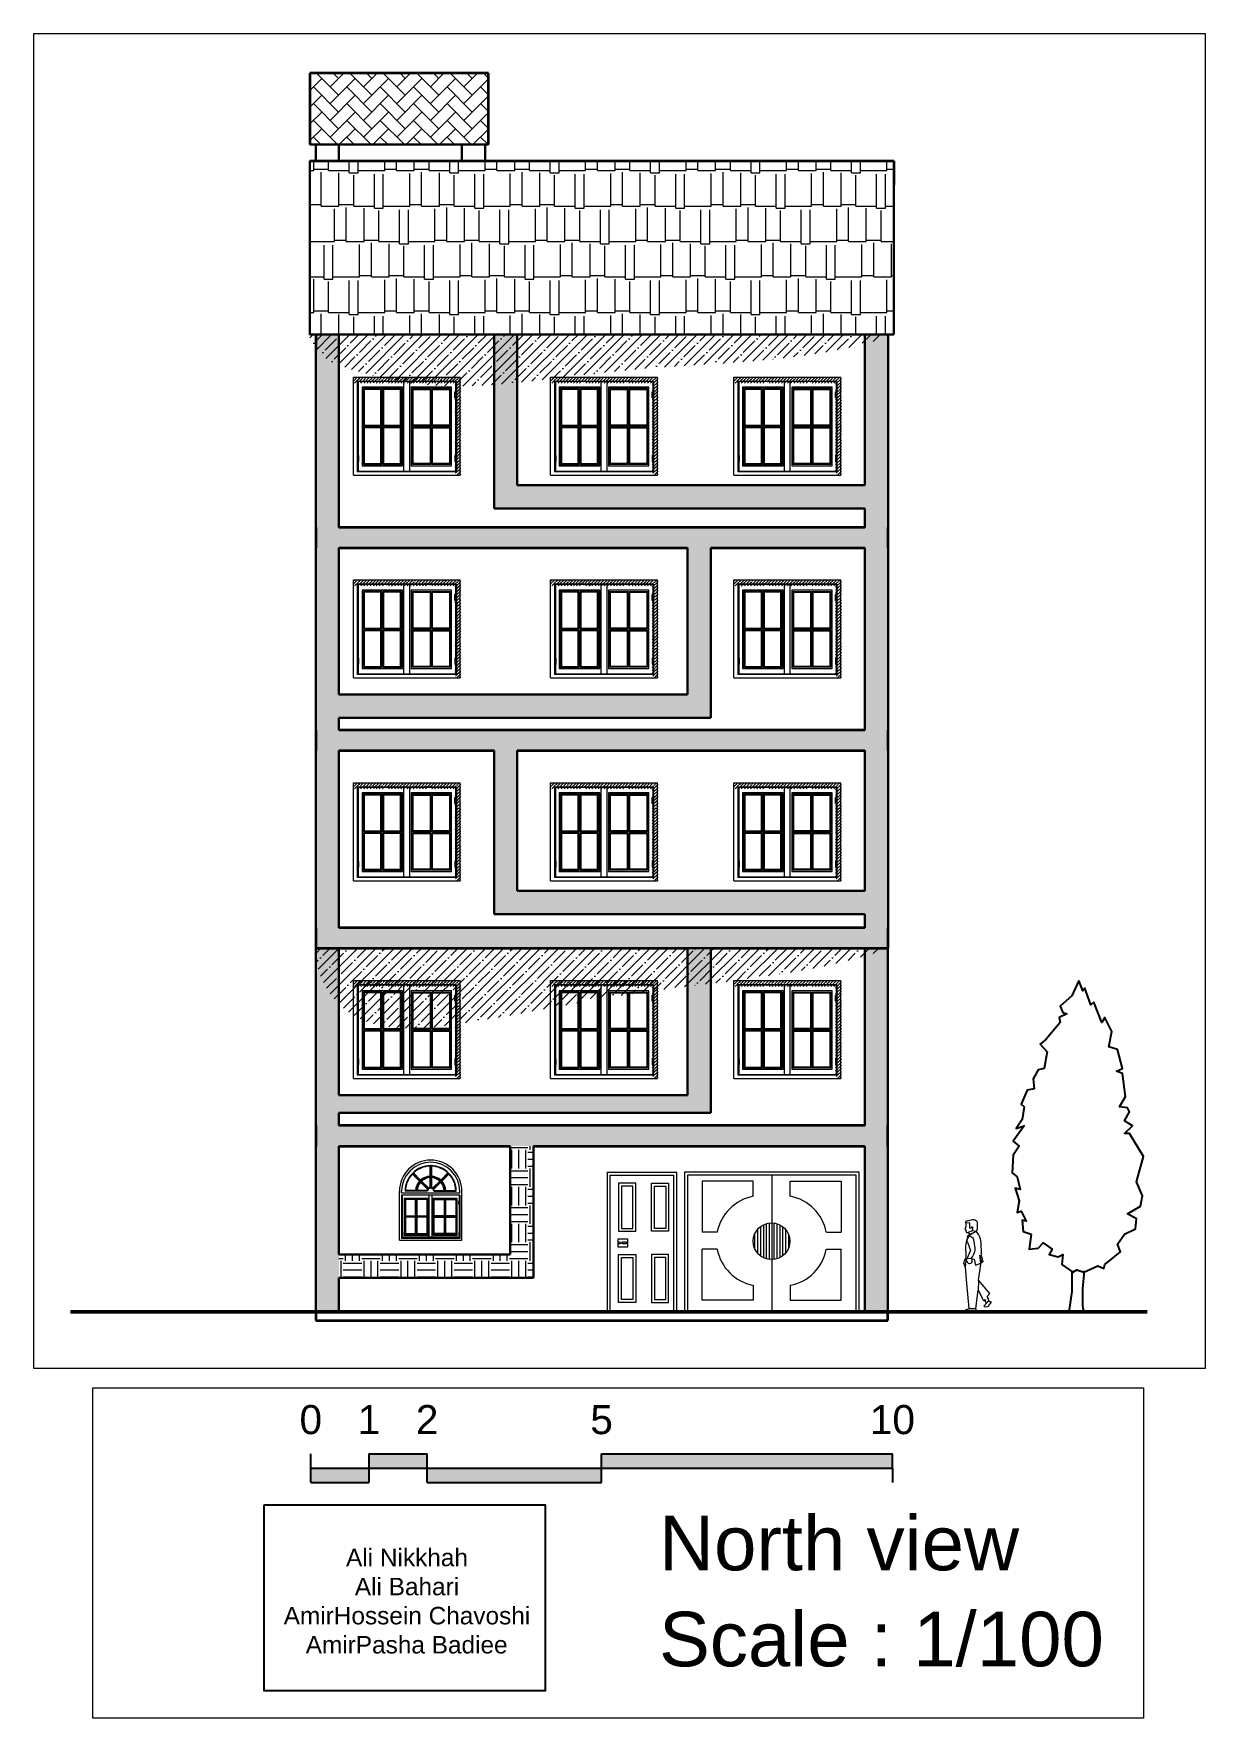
# Model space of a CAD drawing. Header units: millimetres. Extents: x 3779.2 to 3799.4, y 1521.7 to 1550.7.
import ezdxf
from ezdxf.enums import TextEntityAlignment as Align

# ---------------------------------------------------------------- set-up
doc = ezdxf.new("R2010")
doc.units = ezdxf.units.MM
doc.linetypes.add('DASHDOT2', pattern=[0.5, 0.25, -0.125, 0, -0.125])
doc.layers.add('Axe Architechture', color=7, linetype='Continuous', lineweight=15)
doc.styles.add('Arial', font='arial.ttf', dxfattribs={"height": 300})
doc.styles.get("Standard").update_dxf_attribs({"font": 'arial.ttf'})
pattern_1 = [(0, (802.59294, 221.858), (0.3175, 0.3175), [0.3175, -0.3175]), (0, (802.59294, 221.97707), (0.3175, 0.3175), [0.3175, -0.3175]), (0, (802.59294, 222.09614), (0.3175, 0.3175), [0.3175, -0.3175]), (90, (802.63263, 222.13582), (-0.3175, 0.3175), [0.3175, -0.3175]), (90, (802.7517, 222.13582), (-0.3175, 0.3175), [0.3175, -0.3175]), (90, (802.87075, 222.13582), (-0.3175, 0.3175), [0.3175, -0.3175])]

msp = doc.modelspace()

# ---------------------------------------------------------------- texts
at = {"insert": (3783.477, 1524.648), "char_height": 0.3, "attachment_point": 1}
msp.add_mtext_dynamic_manual_height_columns('\\pi1.12292;Ali Nikkhah\\P\\pi1.27425;Ali Bahari\\P\\pi0.05153;AmirHossein Chavoshi\\P\\pi0.43001;AmirPasha Badiee', width=4.31371, gutter_width=2.762, heights=[2.754], dxfattribs=at)
at = {"layer": 'Axe Architechture', "linetype": 'DASHDOT2', "style": 'Arial'}
for s, p in [('North view', (3789.981, 1524.277)), ('Scale : 1/100', (3789.981, 1522.626))]:
    msp.add_text(s, height=0.9381, dxfattribs=at).set_placement(p)

# ---------------------------------------------------------------- blocks, each defined once
blk = doc.blocks.new('*U3')
blk.add_lwpolyline([(-69.9516, 4869.1546), (-172.212, 4644.4154), (-347.5228, 4494.6062), (-303.6824, 4400.9564), (-245.2624, 4382.2366), (-362.1278, 4326.0518), (-347.5228, 4251.1472), (-552.0182, 4007.6882), (-639.6736, 3932.7836), (-537.4132, 3820.414), (-552.0182, 3745.5094), (-581.2536, 3576.955), (-668.8836, 3558.2098), (-741.934, 3427.1204), (-727.329, 3277.3112), (-829.5894, 3258.5914), (-917.2194, 3052.572), (-873.4044, 3015.1324), (-902.6144, 2827.8582), (-990.2698, 2696.7434), (-873.4044, 2734.2084), (-1034.0848, 2509.4692), (-946.4294, 2434.5646), (-1034.0848, 2303.4752), (-1048.6898, 2041.2964), (-975.6648, 1985.1116), (-931.8244, 1797.8374), (-1004.8748, 1816.5572), (-946.4294, 1629.283), (-975.6648, 1460.7286), (-917.2194, 1479.4738), (-844.1944, 1329.6392), (-902.6144, 1348.3844), (-888.0094, 1179.83), (-771.144, 1142.365), (-800.354, 917.6512), (-668.8836, 936.371), (-595.8586, 1011.2756), (-464.3882, 917.6512), (-508.2032, 842.7212), (-376.7328, 805.2816), (-303.6824, 842.7212), (-318.2874, 692.912), (-157.607, 580.5424), (-99.187, 618.0074), (3.0734, 580.5424), (207.5942, 674.1922), (295.2496, 636.7272), (309.8546, 692.912), (543.56, 880.1862), (499.745, 992.5558), (602.0054, 1142.365), (762.6858, 1217.2696), (777.2908, 1367.1042), (645.8204, 1442.0088), (835.7362, 1554.3784), (864.9462, 1704.1876), (777.2908, 1910.207), (879.5512, 2284.7554), (675.0304, 2621.8388), (602.0054, 2621.8388), (718.8708, 2734.2084), (602.0054, 2809.113), (675.0304, 2940.2024), (645.8204, 2996.3872), (528.955, 3015.1324), (616.6104, 3164.9416), (572.7954, 3502.0504), (485.14, 3539.49), (572.7954, 3576.955), (499.745, 3857.8536), (368.2746, 3895.3186), (412.0896, 4120.0578), (309.8546, 4326.0518), (266.0142, 4251.1472), (149.1488, 4550.791), (105.3338, 4513.326), (17.6784, 4756.785), (-11.5316, 4719.32)], close=True)
for points in [[(-173.0502, 601.1926), (-173.0502, 296.3926), (-219.1258, 0)], [(9.8298, 601.1926), (-14.6304, 337.0834), (-14.6304, 93.6244), (0, 0)]]:
    blk.add_lwpolyline(points)
blk = doc.blocks.new('a')
h = blk.add_hatch(color=1)
h.paths.add_polyline_path([(-4.524, 0.856), (-5.524, 0.856), (-5.524, 0.61), (-4.524, 0.61)])
h.paths.add_polyline_path([(-5.524, 0.61), (-6.524, 0.61), (-6.524, 0.363), (-5.524, 0.363)])
h.paths.add_polyline_path([(-1.524, 0.61), (-4.524, 0.61), (-4.524, 0.363), (-1.524, 0.363)])
blk.add_hatch(color=1).paths.add_polyline_path([(3.476, 0.856), (-1.524, 0.856), (-1.524, 0.61), (3.476, 0.61)])
at = {"color": 1}
for p, q in [((-6.524, 0.61), (-6.524, 0.856)), ((-6.524, 0.363), (-6.524, 0.61)), ((-6.524, 0.61), (-5.524, 0.61)), ((-5.524, 0.856), (-4.524, 0.856)), ((-5.524, 0.856), (-5.524, 0.363)), ((-5.524, 0.61), (3.476, 0.61)), ((-4.524, 0.363), (-4.524, 0.856)), ((-1.524, 0.856), (3.476, 0.856)), ((3.476, 0.61), (3.476, 0.363)), ((-6.524, 0.363), (-5.524, 0.363)), ((-4.524, 0.363), (-1.524, 0.363))]:
    blk.add_line(p, q, dxfattribs=at)
for points in [[(-1.524, 0.363), (-1.524, 0.856)], [(3.476, 0.61), (3.476, 0.856)]]:
    blk.add_lwpolyline(points, dxfattribs=at)
at = {"color": 1, "style": 'Arial'}
for s, p in [('0', (-6.524, 1.446)), ('1', (-5.524, 1.446)), ('2', (-4.524, 1.446)), ('5', (-1.524, 1.446)), ('10', (3.476, 1.446))]:
    blk.add_text(s, height=0.5, dxfattribs=at).set_placement(p, align=Align.MIDDLE_CENTER)

# ---------------------------------------------------------------- hatches: boundary and pattern name
at = {"lineweight": 9}
h = msp.add_hatch(dxfattribs=at)
h.set_pattern_fill('AR-HBONE', color=256, scale=0.002)
h.set_pattern_definition([(45, (802.59294, 221.85801), (0, 0.287368196), [0.6096, -0.2032]), (135, (802.73662, 222.0017), (3e-17, 0.287368196), [0.6096, -0.2032])])
h.paths.add_polyline_path([(3783.978, 1550.021), (3783.978, 1548.872), (3783.978, 1548.795), (3787.049, 1548.795), (3787.049, 1548.95), (3787.049, 1550.021)])
h = msp.add_hatch(dxfattribs=at)
h.set_pattern_fill('AR-RSHKE', color=256, scale=0.002)
h.set_pattern_definition([(0, (802.59294, 221.858), (1.2954, 0.6096), [0.3048, -0.254, 0.3556, -0.1524, 0.4572, -0.2032]), (0, (802.89774, 221.8834), (1.2954, 0.6096), [0.254, -0.9652, 0.2032, -0.3048]), (0, (803.50734, 221.8199), (1.2954, 0.6096), [0.1524, -1.5748]), (90, (802.59294, 221.858), (-0.4318, 0.6096), [0.5842, -1.8542]), (90, (802.89774, 221.858), (-0.4318, 0.6096), [0.5715, -1.8669]), (90, (803.15174, 221.858), (-0.4318, 0.6096), [0.5334, -1.905]), (90, (803.50734, 221.8199), (-0.4318, 0.6096), [0.5842, -1.8542]), (90, (803.65974, 221.8199), (-0.4318, 0.6096), [0.5842, -1.8542]), (90, (804.11694, 221.858), (-0.4318, 0.6096), [0.5588, -1.8796])])
h.paths.add_polyline_path([(3794.018, 1548.097), (3794.018, 1548.515), (3783.978, 1548.515), (3783.978, 1545.529), (3794.018, 1545.529), (3794.018, 1545.707)])
h = msp.add_hatch(dxfattribs=at)
h.set_pattern_fill('ANSI35', color=256, scale=0.035)
edge = h.paths.add_edge_path()
edge.add_spline(control_points=[(3794.016, 1545.52), (3792.51, 1545.013), (3790.155, 1545.094), (3786.986, 1544.574), (3785.311, 1544.674), (3783.962, 1545.182), (3783.978, 1545.529)], knot_values=[0, 0, 0, 0, 4.630942, 7.157445, 9.279083, 10.320125, 10.320125, 10.320125, 10.320125], degree=3, periodic=0)
edge.add_line((3784.027, 1545.529), (3794.016, 1545.52))
h = msp.add_hatch(dxfattribs=at)
h.set_pattern_fill('EARTH', color=256, scale=0.05)
h.set_pattern_definition(pattern_1)
h.paths.add_polyline_path([(3784.478, 1545.529), (3784.078, 1545.529), (3784.078, 1545.262), (3784.078, 1542.212), (3784.078, 1541.862), (3784.078, 1538.724), (3784.078, 1538.374), (3784.078, 1535.324), (3784.078, 1534.974), (3784.078, 1531.924), (3784.078, 1531.574), (3784.078, 1528.724), (3784.478, 1528.724), (3784.478, 1531.574), (3793.518, 1531.574), (3793.518, 1528.724), (3793.72, 1528.724), (3793.918, 1528.724), (3793.918, 1531.724), (3793.918, 1531.924), (3793.918, 1534.974), (3793.919, 1534.974), (3793.919, 1535.324), (3793.919, 1538.374), (3793.919, 1538.724), (3793.919, 1541.862), (3793.919, 1542.212), (3793.919, 1545.351), (3793.919, 1545.529), (3793.519, 1545.529), (3793.519, 1542.94), (3787.544, 1542.94), (3787.544, 1545.529), (3787.144, 1545.529), (3787.144, 1542.54), (3793.519, 1542.54), (3793.519, 1542.212), (3784.478, 1542.212)])
h.paths.add_polyline_path([(3784.478, 1541.862), (3790.47, 1541.862), (3790.47, 1539.336), (3784.478, 1539.336)], flags=16)
h.paths.add_polyline_path([(3784.726, 1541.31), (3786.564, 1541.31), (3786.564, 1539.624), (3784.726, 1539.624)], flags=0)
h.paths.add_polyline_path([(3784.792, 1541.234), (3786.498, 1541.234), (3786.498, 1539.681), (3784.792, 1539.681)], flags=0)
h.paths.add_polyline_path([(3786.484, 1541.231), (3786.484, 1541.058), (3786.494, 1541.058), (3786.494, 1540.953), (3786.484, 1540.953), (3786.484, 1539.963), (3786.494, 1539.963), (3786.494, 1539.858), (3786.484, 1539.858), (3786.484, 1539.686), (3784.806, 1539.686), (3784.806, 1539.858), (3784.796, 1539.858), (3784.796, 1539.963), (3784.806, 1540.953), (3784.796, 1540.953), (3784.796, 1541.058), (3784.806, 1541.234), (3784.806, 1541.231)], flags=0)
h.paths.add_polyline_path([(3784.808, 1541.231), (3784.808, 1541.058), (3784.817, 1541.058), (3784.817, 1540.953), (3784.808, 1539.963), (3784.817, 1539.963), (3784.817, 1539.858), (3784.808, 1539.686), (3784.808, 1539.858), (3784.817, 1539.963), (3784.808, 1539.963), (3784.808, 1540.953), (3784.817, 1540.953), (3784.817, 1541.058)], flags=0)
h.paths.add_polyline_path([(3784.875, 1541.133), (3785.571, 1541.133), (3785.571, 1539.783), (3784.875, 1539.783)], flags=0)
h.paths.add_polyline_path([(3784.898, 1541.111), (3785.216, 1541.111), (3785.216, 1540.466), (3784.898, 1540.466)], flags=0)
h.paths.add_polyline_path([(3784.913, 1541.096), (3785.201, 1541.096), (3785.201, 1540.481), (3784.913, 1540.481)], flags=0)
h.paths.add_polyline_path([(3785.231, 1541.111), (3785.549, 1541.111), (3785.549, 1540.466), (3785.231, 1540.466)], flags=0)
h.paths.add_polyline_path([(3785.246, 1541.096), (3785.534, 1541.096), (3785.534, 1540.481), (3785.246, 1540.481)], flags=0)
h.paths.add_polyline_path([(3785.718, 1541.133), (3786.414, 1541.133), (3786.414, 1539.783), (3785.718, 1539.783)], flags=0)
h.paths.add_polyline_path([(3785.741, 1541.111), (3786.059, 1541.111), (3786.059, 1540.466), (3785.741, 1540.466)], flags=0)
h.paths.add_polyline_path([(3785.756, 1541.096), (3786.044, 1541.096), (3786.044, 1540.481), (3785.756, 1540.481)], flags=0)
h.paths.add_polyline_path([(3786.074, 1541.111), (3786.392, 1541.111), (3786.392, 1540.466), (3786.074, 1540.466)], flags=0)
h.paths.add_polyline_path([(3786.089, 1541.096), (3786.377, 1541.096), (3786.377, 1540.481), (3786.089, 1540.481)], flags=0)
h.paths.add_polyline_path([(3786.482, 1541.231), (3786.482, 1541.058), (3786.473, 1540.953), (3786.473, 1541.058)], flags=0)
h.paths.add_polyline_path([(3784.898, 1540.451), (3785.216, 1540.451), (3785.216, 1539.806), (3784.898, 1539.806)], flags=0)
h.paths.add_polyline_path([(3784.913, 1540.436), (3785.201, 1540.436), (3785.201, 1539.821), (3784.913, 1539.821)], flags=0)
h.paths.add_polyline_path([(3785.231, 1540.451), (3785.549, 1540.451), (3785.549, 1539.806), (3785.231, 1539.806)], flags=0)
h.paths.add_polyline_path([(3785.246, 1540.436), (3785.534, 1540.436), (3785.534, 1539.821), (3785.246, 1539.821)], flags=0)
h.paths.add_polyline_path([(3785.741, 1540.451), (3786.059, 1540.451), (3786.059, 1539.806), (3785.741, 1539.806)], flags=0)
h.paths.add_polyline_path([(3785.756, 1540.436), (3786.044, 1540.436), (3786.044, 1539.821), (3785.756, 1539.821)], flags=0)
h.paths.add_polyline_path([(3786.074, 1540.451), (3786.392, 1540.451), (3786.392, 1539.806), (3786.074, 1539.806)], flags=0)
h.paths.add_polyline_path([(3786.089, 1540.436), (3786.377, 1540.436), (3786.377, 1539.821), (3786.089, 1539.821)], flags=0)
h.paths.add_polyline_path([(3788.118, 1541.31), (3789.955, 1541.31), (3789.955, 1539.624), (3788.118, 1539.624)], flags=0)
h.paths.add_polyline_path([(3788.184, 1541.234), (3789.889, 1541.234), (3789.889, 1539.681), (3788.184, 1539.681)], flags=0)
h.paths.add_polyline_path([(3789.876, 1541.231), (3789.876, 1541.058), (3789.885, 1541.058), (3789.885, 1540.953), (3789.876, 1540.953), (3789.876, 1539.963), (3789.885, 1539.963), (3789.885, 1539.858), (3789.876, 1539.858), (3789.876, 1539.686), (3788.197, 1539.686), (3788.197, 1539.858), (3788.188, 1539.858), (3788.188, 1539.963), (3788.197, 1540.953), (3788.188, 1540.953), (3788.188, 1541.058), (3788.197, 1541.234), (3788.197, 1541.231)], flags=0)
h.paths.add_polyline_path([(3788.2, 1541.231), (3788.2, 1541.058), (3788.204, 1541.006), (3788.209, 1541.006), (3788.209, 1541.058)], flags=0)
h.paths.add_polyline_path([(3788.267, 1541.133), (3788.963, 1541.133), (3788.963, 1539.783), (3788.267, 1539.783)], flags=0)
h.paths.add_polyline_path([(3788.29, 1541.111), (3788.608, 1541.111), (3788.608, 1540.466), (3788.29, 1540.466)], flags=0)
h.paths.add_polyline_path([(3788.305, 1541.096), (3788.593, 1541.096), (3788.593, 1540.481), (3788.305, 1540.481)], flags=0)
h.paths.add_polyline_path([(3788.623, 1541.111), (3788.941, 1541.111), (3788.941, 1540.466), (3788.623, 1540.466)], flags=0)
h.paths.add_polyline_path([(3788.638, 1541.096), (3788.926, 1541.096), (3788.926, 1540.481), (3788.638, 1540.481)], flags=0)
h.paths.add_polyline_path([(3784.478, 1538.936), (3790.87, 1538.936), (3790.87, 1541.862), (3793.519, 1541.862), (3793.519, 1538.724), (3784.478, 1538.724)], flags=16)
h.paths.add_polyline_path([(3788.29, 1540.451), (3788.608, 1540.451), (3788.608, 1539.806), (3788.29, 1539.806)], flags=0)
h.paths.add_polyline_path([(3788.305, 1540.436), (3788.593, 1540.436), (3788.593, 1539.821), (3788.305, 1539.821)], flags=0)
h.paths.add_polyline_path([(3789.11, 1541.133), (3789.806, 1541.133), (3789.806, 1539.783), (3789.11, 1539.783)], flags=0)
h.paths.add_polyline_path([(3789.133, 1541.111), (3789.451, 1541.111), (3789.451, 1540.466), (3789.133, 1540.466)], flags=0)
h.paths.add_polyline_path([(3789.148, 1541.096), (3789.436, 1541.096), (3789.436, 1540.481), (3789.148, 1540.481)], flags=0)
h.paths.add_polyline_path([(3788.623, 1540.451), (3788.941, 1540.451), (3788.941, 1539.806), (3788.623, 1539.806)], flags=0)
h.paths.add_polyline_path([(3788.638, 1540.436), (3788.926, 1540.436), (3788.926, 1539.821), (3788.638, 1539.821)], flags=0)
h.paths.add_polyline_path([(3784.478, 1538.374), (3787.144, 1538.374), (3787.144, 1535.563), (3793.519, 1535.563), (3793.519, 1535.324), (3784.478, 1535.324)], flags=16)
h.paths.add_polyline_path([(3789.466, 1541.111), (3789.784, 1541.111), (3789.784, 1540.466), (3789.466, 1540.466)], flags=0)
h.paths.add_polyline_path([(3789.481, 1541.096), (3789.769, 1541.096), (3789.769, 1540.481), (3789.481, 1540.481)], flags=0)
h.paths.add_polyline_path([(3789.133, 1540.451), (3789.451, 1540.451), (3789.451, 1539.806), (3789.133, 1539.806)], flags=0)
h.paths.add_polyline_path([(3789.148, 1540.436), (3789.436, 1540.436), (3789.436, 1539.821), (3789.148, 1539.821)], flags=0)
h.paths.add_polyline_path([(3789.874, 1541.231), (3789.874, 1541.058), (3789.864, 1540.953), (3789.864, 1541.058)], flags=0)
h.paths.add_polyline_path([(3789.466, 1540.451), (3789.784, 1540.451), (3789.784, 1539.806), (3789.466, 1539.806)], flags=0)
h.paths.add_polyline_path([(3789.481, 1540.436), (3789.769, 1540.436), (3789.769, 1539.821), (3789.481, 1539.821)], flags=0)
h.paths.add_polyline_path([(3784.726, 1537.822), (3786.564, 1537.822), (3786.564, 1536.136), (3784.726, 1536.136)], flags=0)
h.paths.add_polyline_path([(3784.792, 1537.745), (3786.498, 1537.745), (3786.498, 1536.193), (3784.792, 1536.193)], flags=0)
h.paths.add_polyline_path([(3786.484, 1537.742), (3786.484, 1537.57), (3786.494, 1537.57), (3786.494, 1537.465), (3786.484, 1537.465), (3786.484, 1536.475), (3786.494, 1536.475), (3786.494, 1536.37), (3786.484, 1536.37), (3786.484, 1536.197), (3784.806, 1536.197), (3784.806, 1536.37), (3784.796, 1536.37), (3784.796, 1536.475), (3784.806, 1537.465), (3784.796, 1537.465), (3784.796, 1537.57), (3784.806, 1537.745), (3784.806, 1537.742)], flags=0)
h.paths.add_polyline_path([(3784.808, 1537.742), (3784.808, 1537.57), (3784.817, 1537.57), (3784.817, 1537.465), (3784.808, 1536.475), (3784.808, 1537.465), (3784.817, 1537.465), (3784.817, 1537.57)], flags=0)
h.paths.add_polyline_path([(3784.875, 1537.645), (3785.571, 1537.645), (3785.571, 1536.295), (3784.875, 1536.295)], flags=0)
h.paths.add_polyline_path([(3784.898, 1537.622), (3785.216, 1537.622), (3785.216, 1536.977), (3784.898, 1536.977)], flags=0)
h.paths.add_polyline_path([(3784.913, 1537.607), (3785.201, 1537.607), (3785.201, 1536.992), (3784.913, 1536.992)], flags=0)
h.paths.add_polyline_path([(3785.231, 1537.622), (3785.549, 1537.622), (3785.549, 1536.977), (3785.231, 1536.977)], flags=0)
h.paths.add_polyline_path([(3787.544, 1538.374), (3793.519, 1538.374), (3793.519, 1535.963), (3787.544, 1535.963)], flags=16)
h.paths.add_polyline_path([(3785.246, 1537.607), (3785.534, 1537.607), (3785.534, 1536.992), (3785.246, 1536.992)], flags=0)
h.paths.add_polyline_path([(3785.718, 1537.645), (3786.414, 1537.645), (3786.414, 1536.295), (3785.718, 1536.295)], flags=0)
h.paths.add_polyline_path([(3785.741, 1537.622), (3786.059, 1537.622), (3786.059, 1536.977), (3785.741, 1536.977)], flags=0)
h.paths.add_polyline_path([(3785.756, 1537.607), (3786.044, 1537.607), (3786.044, 1536.992), (3785.756, 1536.992)], flags=0)
h.paths.add_polyline_path([(3786.074, 1537.622), (3786.392, 1537.622), (3786.392, 1536.977), (3786.074, 1536.977)], flags=0)
h.paths.add_polyline_path([(3786.482, 1537.742), (3786.482, 1537.57), (3786.473, 1537.465), (3786.473, 1537.57)], flags=0)
h.paths.add_polyline_path([(3786.089, 1537.607), (3786.377, 1537.607), (3786.377, 1536.992), (3786.089, 1536.992)], flags=0)
h.paths.add_polyline_path([(3784.898, 1536.962), (3785.216, 1536.962), (3785.216, 1536.317), (3784.898, 1536.317)], flags=0)
h.paths.add_polyline_path([(3784.913, 1536.947), (3785.201, 1536.947), (3785.201, 1536.332), (3784.913, 1536.332)], flags=0)
h.paths.add_polyline_path([(3785.231, 1536.962), (3785.549, 1536.962), (3785.549, 1536.317), (3785.231, 1536.317)], flags=0)
h.paths.add_polyline_path([(3785.246, 1536.947), (3785.534, 1536.947), (3785.534, 1536.332), (3785.246, 1536.332)], flags=0)
h.paths.add_polyline_path([(3791.269, 1541.31), (3793.107, 1541.31), (3793.107, 1539.624), (3791.269, 1539.624)], flags=0)
h.paths.add_polyline_path([(3785.741, 1536.962), (3786.059, 1536.962), (3786.059, 1536.317), (3785.741, 1536.317)], flags=0)
h.paths.add_polyline_path([(3785.756, 1536.947), (3786.044, 1536.947), (3786.044, 1536.332), (3785.756, 1536.332)], flags=0)
h.paths.add_polyline_path([(3788.118, 1537.822), (3789.955, 1537.822), (3789.955, 1536.136), (3788.118, 1536.136)], flags=0)
h.paths.add_polyline_path([(3786.074, 1536.962), (3786.392, 1536.962), (3786.392, 1536.317), (3786.074, 1536.317)], flags=0)
h.paths.add_polyline_path([(3791.335, 1541.234), (3793.041, 1541.234), (3793.041, 1539.681), (3791.335, 1539.681)], flags=0)
h.paths.add_polyline_path([(3786.089, 1536.947), (3786.377, 1536.947), (3786.377, 1536.332), (3786.089, 1536.332)], flags=0)
h.paths.add_polyline_path([(3793.027, 1541.231), (3793.027, 1541.058), (3793.037, 1541.058), (3793.037, 1540.953), (3793.027, 1539.963), (3793.037, 1539.963), (3793.037, 1539.858), (3793.027, 1539.858), (3793.027, 1539.686), (3791.349, 1539.686), (3791.349, 1539.858), (3791.34, 1539.858), (3791.34, 1539.963), (3791.349, 1540.953), (3791.34, 1540.953), (3791.34, 1541.058), (3791.349, 1541.234), (3791.349, 1541.231)], flags=0)
h.paths.add_polyline_path([(3791.351, 1541.231), (3791.351, 1541.058), (3791.356, 1541.006), (3791.361, 1541.006), (3791.361, 1541.058)], flags=0)
h.paths.add_polyline_path([(3788.184, 1537.745), (3789.889, 1537.745), (3789.889, 1536.193), (3788.184, 1536.193)], flags=0)
h.paths.add_polyline_path([(3789.876, 1537.742), (3789.876, 1537.57), (3789.885, 1537.57), (3789.885, 1537.465), (3789.876, 1537.465), (3789.876, 1536.475), (3789.885, 1536.475), (3789.885, 1536.37), (3789.876, 1536.37), (3789.876, 1536.197), (3788.197, 1536.197), (3788.197, 1536.37), (3788.188, 1536.37), (3788.188, 1536.475), (3788.197, 1537.465), (3788.188, 1537.465), (3788.188, 1537.57), (3788.197, 1537.745), (3788.197, 1537.742)], flags=0)
h.paths.add_polyline_path([(3788.2, 1537.742), (3788.2, 1537.57), (3788.204, 1537.517), (3788.209, 1537.517), (3788.209, 1537.57)], flags=0)
h.paths.add_polyline_path([(3791.419, 1541.133), (3792.115, 1541.133), (3792.115, 1539.783), (3791.419, 1539.783)], flags=0)
h.paths.add_polyline_path([(3791.441, 1541.111), (3791.759, 1541.111), (3791.759, 1540.466), (3791.441, 1540.466)], flags=0)
h.paths.add_polyline_path([(3791.456, 1541.096), (3791.744, 1541.096), (3791.744, 1540.481), (3791.456, 1540.481)], flags=0)
h.paths.add_polyline_path([(3788.267, 1537.645), (3788.963, 1537.645), (3788.963, 1536.295), (3788.267, 1536.295)], flags=0)
h.paths.add_polyline_path([(3788.29, 1537.622), (3788.608, 1537.622), (3788.608, 1536.977), (3788.29, 1536.977)], flags=0)
h.paths.add_polyline_path([(3788.305, 1537.607), (3788.593, 1537.607), (3788.593, 1536.992), (3788.305, 1536.992)], flags=0)
h.paths.add_polyline_path([(3788.623, 1537.622), (3788.941, 1537.622), (3788.941, 1536.977), (3788.623, 1536.977)], flags=0)
h.paths.add_polyline_path([(3788.638, 1537.607), (3788.926, 1537.607), (3788.926, 1536.992), (3788.638, 1536.992)], flags=0)
h.paths.add_polyline_path([(3791.774, 1541.111), (3792.092, 1541.111), (3792.092, 1540.466), (3791.774, 1540.466)], flags=0)
h.paths.add_polyline_path([(3791.441, 1540.451), (3791.759, 1540.451), (3791.759, 1539.806), (3791.441, 1539.806)], flags=0)
h.paths.add_polyline_path([(3791.789, 1541.096), (3792.077, 1541.096), (3792.077, 1540.481), (3791.789, 1540.481)], flags=0)
h.paths.add_polyline_path([(3791.456, 1540.436), (3791.744, 1540.436), (3791.744, 1539.821), (3791.456, 1539.821)], flags=0)
h.paths.add_polyline_path([(3789.11, 1537.645), (3789.806, 1537.645), (3789.806, 1536.295), (3789.11, 1536.295)], flags=0)
h.paths.add_polyline_path([(3789.133, 1537.622), (3789.451, 1537.622), (3789.451, 1536.977), (3789.133, 1536.977)], flags=0)
h.paths.add_polyline_path([(3789.148, 1537.607), (3789.436, 1537.607), (3789.436, 1536.992), (3789.148, 1536.992)], flags=0)
h.paths.add_polyline_path([(3791.774, 1540.451), (3792.092, 1540.451), (3792.092, 1539.806), (3791.774, 1539.806)], flags=0)
h.paths.add_polyline_path([(3791.789, 1540.436), (3792.077, 1540.436), (3792.077, 1539.821), (3791.789, 1539.821)], flags=0)
h.paths.add_polyline_path([(3788.29, 1536.962), (3788.608, 1536.962), (3788.608, 1536.317), (3788.29, 1536.317)], flags=0)
h.paths.add_polyline_path([(3788.305, 1536.947), (3788.593, 1536.947), (3788.593, 1536.332), (3788.305, 1536.332)], flags=0)
h.paths.add_polyline_path([(3789.466, 1537.622), (3789.784, 1537.622), (3789.784, 1536.977), (3789.466, 1536.977)], flags=0)
h.paths.add_polyline_path([(3792.262, 1541.133), (3792.958, 1541.133), (3792.958, 1539.783), (3792.262, 1539.783)], flags=0)
h.paths.add_polyline_path([(3789.481, 1537.607), (3789.769, 1537.607), (3789.769, 1536.992), (3789.481, 1536.992)], flags=0)
h.paths.add_polyline_path([(3792.284, 1541.111), (3792.602, 1541.111), (3792.602, 1540.466), (3792.284, 1540.466)], flags=0)
h.paths.add_polyline_path([(3792.299, 1541.096), (3792.587, 1541.096), (3792.587, 1540.481), (3792.299, 1540.481)], flags=0)
h.paths.add_polyline_path([(3788.623, 1536.962), (3788.941, 1536.962), (3788.941, 1536.317), (3788.623, 1536.317)], flags=0)
h.paths.add_polyline_path([(3788.638, 1536.947), (3788.926, 1536.947), (3788.926, 1536.332), (3788.638, 1536.332)], flags=0)
h.paths.add_polyline_path([(3789.874, 1537.742), (3789.874, 1537.57), (3789.864, 1537.465), (3789.864, 1537.57)], flags=0)
h.paths.add_polyline_path([(3792.284, 1540.451), (3792.602, 1540.451), (3792.602, 1539.806), (3792.284, 1539.806)], flags=0)
h.paths.add_polyline_path([(3789.133, 1536.962), (3789.451, 1536.962), (3789.451, 1536.317), (3789.133, 1536.317)], flags=0)
h.paths.add_polyline_path([(3792.299, 1540.436), (3792.587, 1540.436), (3792.587, 1539.821), (3792.299, 1539.821)], flags=0)
h.paths.add_polyline_path([(3792.617, 1541.111), (3792.935, 1541.111), (3792.935, 1540.466), (3792.617, 1540.466)], flags=0)
h.paths.add_polyline_path([(3789.148, 1536.947), (3789.436, 1536.947), (3789.436, 1536.332), (3789.148, 1536.332)], flags=0)
h.paths.add_polyline_path([(3792.632, 1541.096), (3792.92, 1541.096), (3792.92, 1540.481), (3792.632, 1540.481)], flags=0)
h.paths.add_polyline_path([(3789.466, 1536.962), (3789.784, 1536.962), (3789.784, 1536.317), (3789.466, 1536.317)], flags=0)
h.paths.add_polyline_path([(3789.481, 1536.947), (3789.769, 1536.947), (3789.769, 1536.332), (3789.481, 1536.332)], flags=0)
h.paths.add_polyline_path([(3792.617, 1540.451), (3792.935, 1540.451), (3792.935, 1539.806), (3792.617, 1539.806)], flags=0)
h.paths.add_polyline_path([(3792.632, 1540.436), (3792.92, 1540.436), (3792.92, 1539.821), (3792.632, 1539.821)], flags=0)
h.paths.add_polyline_path([(3793.025, 1541.231), (3793.025, 1541.058), (3793.016, 1540.953), (3793.016, 1541.058)], flags=0)
h.paths.add_polyline_path([(3784.478, 1534.974), (3790.47, 1534.974), (3790.47, 1532.448), (3784.478, 1532.448)], flags=16)
h.paths.add_polyline_path([(3791.269, 1537.822), (3793.107, 1537.822), (3793.107, 1536.136), (3791.269, 1536.136)], flags=0)
h.paths.add_polyline_path([(3791.335, 1537.745), (3793.041, 1537.745), (3793.041, 1536.193), (3791.335, 1536.193)], flags=0)
h.paths.add_polyline_path([(3793.027, 1537.742), (3793.027, 1537.57), (3793.037, 1537.57), (3793.037, 1537.465), (3793.027, 1536.475), (3793.037, 1536.475), (3793.037, 1536.37), (3793.027, 1536.37), (3793.027, 1536.197), (3791.349, 1536.197), (3791.349, 1536.37), (3791.34, 1536.37), (3791.34, 1536.475), (3791.349, 1537.465), (3791.34, 1537.465), (3791.34, 1537.57), (3791.349, 1537.745), (3791.349, 1537.742)], flags=0)
h.paths.add_polyline_path([(3791.351, 1537.742), (3791.351, 1537.57), (3791.356, 1537.517), (3791.361, 1537.517), (3791.361, 1537.57)], flags=0)
h.paths.add_polyline_path([(3791.419, 1537.645), (3792.115, 1537.645), (3792.115, 1536.295), (3791.419, 1536.295)], flags=0)
h.paths.add_polyline_path([(3791.441, 1537.622), (3791.759, 1537.622), (3791.759, 1536.977), (3791.441, 1536.977)], flags=0)
h.paths.add_polyline_path([(3791.456, 1537.607), (3791.744, 1537.607), (3791.744, 1536.992), (3791.456, 1536.992)], flags=0)
h.paths.add_polyline_path([(3784.726, 1534.422), (3786.564, 1534.422), (3786.564, 1532.736), (3784.726, 1532.736)], flags=0)
h.paths.add_polyline_path([(3784.792, 1534.345), (3786.498, 1534.345), (3786.498, 1532.793), (3784.792, 1532.793)], flags=0)
h.paths.add_polyline_path([(3786.484, 1534.342), (3786.484, 1534.17), (3786.494, 1534.17), (3786.494, 1534.065), (3786.484, 1534.065), (3786.484, 1533.075), (3786.494, 1533.075), (3786.494, 1532.97), (3786.484, 1532.97), (3786.484, 1532.797), (3784.806, 1532.797), (3784.806, 1532.97), (3784.796, 1532.97), (3784.796, 1533.075), (3784.806, 1534.065), (3784.796, 1534.065), (3784.796, 1534.17), (3784.806, 1534.345), (3784.806, 1534.342)], flags=0)
h.paths.add_polyline_path([(3784.808, 1534.342), (3784.808, 1534.17), (3784.817, 1534.17), (3784.817, 1534.065), (3784.808, 1533.075), (3784.817, 1533.075), (3784.817, 1532.97), (3784.808, 1532.797), (3784.808, 1532.97), (3784.817, 1533.075), (3784.808, 1533.075), (3784.808, 1534.065), (3784.817, 1534.065), (3784.817, 1534.17)], flags=0)
h.paths.add_polyline_path([(3791.774, 1537.622), (3792.092, 1537.622), (3792.092, 1536.977), (3791.774, 1536.977)], flags=0)
h.paths.add_polyline_path([(3791.789, 1537.607), (3792.077, 1537.607), (3792.077, 1536.992), (3791.789, 1536.992)], flags=0)
h.paths.add_polyline_path([(3784.875, 1534.245), (3785.571, 1534.245), (3785.571, 1532.895), (3784.875, 1532.895)], flags=0)
h.paths.add_polyline_path([(3784.898, 1534.222), (3785.216, 1534.222), (3785.216, 1533.577), (3784.898, 1533.577)], flags=0)
h.paths.add_polyline_path([(3784.913, 1534.207), (3785.201, 1534.207), (3785.201, 1533.592), (3784.913, 1533.592)], flags=0)
h.paths.add_polyline_path([(3785.231, 1534.222), (3785.549, 1534.222), (3785.549, 1533.577), (3785.231, 1533.577)], flags=0)
h.paths.add_polyline_path([(3785.246, 1534.207), (3785.534, 1534.207), (3785.534, 1533.592), (3785.246, 1533.592)], flags=0)
h.paths.add_polyline_path([(3785.718, 1534.245), (3786.414, 1534.245), (3786.414, 1532.895), (3785.718, 1532.895)], flags=0)
h.paths.add_polyline_path([(3785.741, 1534.222), (3786.059, 1534.222), (3786.059, 1533.577), (3785.741, 1533.577)], flags=0)
h.paths.add_polyline_path([(3785.756, 1534.207), (3786.044, 1534.207), (3786.044, 1533.592), (3785.756, 1533.592)], flags=0)
h.paths.add_polyline_path([(3786.482, 1534.342), (3786.482, 1534.17), (3786.473, 1534.065), (3786.473, 1534.17)], flags=0)
h.paths.add_polyline_path([(3791.441, 1536.962), (3791.759, 1536.962), (3791.759, 1536.317), (3791.441, 1536.317)], flags=0)
h.paths.add_polyline_path([(3791.456, 1536.947), (3791.744, 1536.947), (3791.744, 1536.332), (3791.456, 1536.332)], flags=0)
h.paths.add_polyline_path([(3786.074, 1534.222), (3786.392, 1534.222), (3786.392, 1533.577), (3786.074, 1533.577)], flags=0)
h.paths.add_polyline_path([(3786.089, 1534.207), (3786.377, 1534.207), (3786.377, 1533.592), (3786.089, 1533.592)], flags=0)
h.paths.add_polyline_path([(3792.262, 1537.645), (3792.958, 1537.645), (3792.958, 1536.295), (3792.262, 1536.295)], flags=0)
h.paths.add_polyline_path([(3792.284, 1537.622), (3792.602, 1537.622), (3792.602, 1536.977), (3792.284, 1536.977)], flags=0)
h.paths.add_polyline_path([(3792.299, 1537.607), (3792.587, 1537.607), (3792.587, 1536.992), (3792.299, 1536.992)], flags=0)
h.paths.add_polyline_path([(3791.774, 1536.962), (3792.092, 1536.962), (3792.092, 1536.317), (3791.774, 1536.317)], flags=0)
h.paths.add_polyline_path([(3791.789, 1536.947), (3792.077, 1536.947), (3792.077, 1536.332), (3791.789, 1536.332)], flags=0)
h.paths.add_polyline_path([(3788.118, 1534.422), (3789.955, 1534.422), (3789.955, 1532.736), (3788.118, 1532.736)], flags=0)
h.paths.add_polyline_path([(3792.617, 1537.622), (3792.935, 1537.622), (3792.935, 1536.977), (3792.617, 1536.977)], flags=0)
h.paths.add_polyline_path([(3792.632, 1537.607), (3792.92, 1537.607), (3792.92, 1536.992), (3792.632, 1536.992)], flags=0)
h.paths.add_polyline_path([(3788.184, 1534.345), (3789.889, 1534.345), (3789.889, 1532.793), (3788.184, 1532.793)], flags=0)
h.paths.add_polyline_path([(3789.876, 1534.342), (3789.876, 1534.17), (3789.885, 1534.17), (3789.885, 1534.065), (3789.876, 1534.065), (3789.876, 1533.075), (3789.885, 1533.075), (3789.885, 1532.97), (3789.876, 1532.97), (3789.876, 1532.797), (3788.197, 1532.797), (3788.197, 1532.97), (3788.188, 1532.97), (3788.188, 1533.075), (3788.197, 1534.065), (3788.188, 1534.065), (3788.188, 1534.17), (3788.197, 1534.345), (3788.197, 1534.342)], flags=0)
h.paths.add_polyline_path([(3788.2, 1534.342), (3788.2, 1534.17), (3788.204, 1534.117), (3788.209, 1534.117), (3788.209, 1534.17)], flags=0)
h.paths.add_polyline_path([(3784.898, 1533.562), (3785.216, 1533.562), (3785.216, 1532.917), (3784.898, 1532.917)], flags=0)
h.paths.add_polyline_path([(3784.913, 1533.547), (3785.201, 1533.547), (3785.201, 1532.932), (3784.913, 1532.932)], flags=0)
h.paths.add_polyline_path([(3785.231, 1533.562), (3785.549, 1533.562), (3785.549, 1532.917), (3785.231, 1532.917)], flags=0)
h.paths.add_polyline_path([(3785.246, 1533.547), (3785.534, 1533.547), (3785.534, 1532.932), (3785.246, 1532.932)], flags=0)
h.paths.add_polyline_path([(3792.284, 1536.962), (3792.602, 1536.962), (3792.602, 1536.317), (3792.284, 1536.317)], flags=0)
h.paths.add_polyline_path([(3788.267, 1534.245), (3788.963, 1534.245), (3788.963, 1532.895), (3788.267, 1532.895)], flags=0)
h.paths.add_polyline_path([(3792.299, 1536.947), (3792.587, 1536.947), (3792.587, 1536.332), (3792.299, 1536.332)], flags=0)
h.paths.add_polyline_path([(3785.741, 1533.562), (3786.059, 1533.562), (3786.059, 1532.917), (3785.741, 1532.917)], flags=0)
h.paths.add_polyline_path([(3788.29, 1534.222), (3788.608, 1534.222), (3788.608, 1533.577), (3788.29, 1533.577)], flags=0)
h.paths.add_polyline_path([(3785.756, 1533.547), (3786.044, 1533.547), (3786.044, 1532.932), (3785.756, 1532.932)], flags=0)
h.paths.add_polyline_path([(3793.025, 1537.742), (3793.025, 1537.57), (3793.016, 1537.465), (3793.016, 1537.57)], flags=0)
h.paths.add_polyline_path([(3788.305, 1534.207), (3788.593, 1534.207), (3788.593, 1533.592), (3788.305, 1533.592)], flags=0)
h.paths.add_polyline_path([(3786.074, 1533.562), (3786.392, 1533.562), (3786.392, 1532.917), (3786.074, 1532.917)], flags=0)
h.paths.add_polyline_path([(3786.089, 1533.547), (3786.377, 1533.547), (3786.377, 1532.932), (3786.089, 1532.932)], flags=0)
h.paths.add_polyline_path([(3788.623, 1534.222), (3788.941, 1534.222), (3788.941, 1533.577), (3788.623, 1533.577)], flags=0)
h.paths.add_polyline_path([(3788.638, 1534.207), (3788.926, 1534.207), (3788.926, 1533.592), (3788.638, 1533.592)], flags=0)
h.paths.add_polyline_path([(3792.617, 1536.962), (3792.935, 1536.962), (3792.935, 1536.317), (3792.617, 1536.317)], flags=0)
h.paths.add_polyline_path([(3792.632, 1536.947), (3792.92, 1536.947), (3792.92, 1536.332), (3792.632, 1536.332)], flags=0)
h.paths.add_polyline_path([(3789.11, 1534.245), (3789.806, 1534.245), (3789.806, 1532.895), (3789.11, 1532.895)], flags=0)
h.paths.add_polyline_path([(3789.133, 1534.222), (3789.451, 1534.222), (3789.451, 1533.577), (3789.133, 1533.577)], flags=0)
h.paths.add_polyline_path([(3789.148, 1534.207), (3789.436, 1534.207), (3789.436, 1533.592), (3789.148, 1533.592)], flags=0)
h.paths.add_polyline_path([(3789.466, 1534.222), (3789.784, 1534.222), (3789.784, 1533.577), (3789.466, 1533.577)], flags=0)
h.paths.add_polyline_path([(3789.481, 1534.207), (3789.769, 1534.207), (3789.769, 1533.592), (3789.481, 1533.592)], flags=0)
h.paths.add_polyline_path([(3790.87, 1534.974), (3793.518, 1534.974), (3793.518, 1531.924), (3784.478, 1531.924), (3784.478, 1532.147), (3790.87, 1532.147)], flags=16)
h.paths.add_polyline_path([(3789.874, 1534.342), (3789.874, 1534.17), (3789.864, 1534.065), (3789.864, 1534.17)], flags=0)
h.paths.add_polyline_path([(3788.29, 1533.562), (3788.608, 1533.562), (3788.608, 1532.917), (3788.29, 1532.917)], flags=0)
h.paths.add_polyline_path([(3788.305, 1533.547), (3788.593, 1533.547), (3788.593, 1532.932), (3788.305, 1532.932)], flags=0)
h.paths.add_polyline_path([(3788.623, 1533.562), (3788.941, 1533.562), (3788.941, 1532.917), (3788.623, 1532.917)], flags=0)
h.paths.add_polyline_path([(3788.638, 1533.547), (3788.926, 1533.547), (3788.926, 1532.932), (3788.638, 1532.932)], flags=0)
h.paths.add_polyline_path([(3789.133, 1533.562), (3789.451, 1533.562), (3789.451, 1532.917), (3789.133, 1532.917)], flags=0)
h.paths.add_polyline_path([(3789.148, 1533.547), (3789.436, 1533.547), (3789.436, 1532.932), (3789.148, 1532.932)], flags=0)
h.paths.add_polyline_path([(3789.466, 1533.562), (3789.784, 1533.562), (3789.784, 1532.917), (3789.466, 1532.917)], flags=0)
h.paths.add_polyline_path([(3789.481, 1533.547), (3789.769, 1533.547), (3789.769, 1532.932), (3789.481, 1532.932)], flags=0)
h.paths.add_polyline_path([(3791.269, 1534.422), (3793.107, 1534.422), (3793.107, 1532.736), (3791.269, 1532.736)], flags=0)
h.paths.add_polyline_path([(3791.335, 1534.345), (3793.041, 1534.345), (3793.041, 1532.793), (3791.335, 1532.793)], flags=0)
h.paths.add_polyline_path([(3793.027, 1534.342), (3793.027, 1534.17), (3793.037, 1534.17), (3793.037, 1534.065), (3793.027, 1533.075), (3793.037, 1533.075), (3793.037, 1532.97), (3793.027, 1532.793), (3793.027, 1532.797), (3791.349, 1532.797), (3791.349, 1532.97), (3791.34, 1532.97), (3791.34, 1533.075), (3791.349, 1534.065), (3791.34, 1534.065), (3791.34, 1534.17), (3791.349, 1534.345), (3791.349, 1534.342)], flags=0)
h.paths.add_polyline_path([(3791.351, 1534.342), (3791.351, 1534.17), (3791.356, 1534.117), (3791.361, 1534.117), (3791.361, 1534.17)], flags=0)
h.paths.add_polyline_path([(3791.419, 1534.245), (3792.115, 1534.245), (3792.115, 1532.895), (3791.419, 1532.895)], flags=0)
h.paths.add_polyline_path([(3791.441, 1534.222), (3791.759, 1534.222), (3791.759, 1533.577), (3791.441, 1533.577)], flags=0)
h.paths.add_polyline_path([(3791.456, 1534.207), (3791.744, 1534.207), (3791.744, 1533.592), (3791.456, 1533.592)], flags=0)
h.paths.add_polyline_path([(3791.774, 1534.222), (3792.092, 1534.222), (3792.092, 1533.577), (3791.774, 1533.577)], flags=0)
h.paths.add_polyline_path([(3791.789, 1534.207), (3792.077, 1534.207), (3792.077, 1533.592), (3791.789, 1533.592)], flags=0)
h.paths.add_polyline_path([(3792.262, 1534.245), (3792.958, 1534.245), (3792.958, 1532.895), (3792.262, 1532.895)], flags=0)
h.paths.add_polyline_path([(3792.284, 1534.222), (3792.602, 1534.222), (3792.602, 1533.577), (3792.284, 1533.577)], flags=0)
h.paths.add_polyline_path([(3792.299, 1534.207), (3792.587, 1534.207), (3792.587, 1533.592), (3792.299, 1533.592)], flags=0)
h.paths.add_polyline_path([(3791.441, 1533.562), (3791.759, 1533.562), (3791.759, 1532.917), (3791.441, 1532.917)], flags=0)
h.paths.add_polyline_path([(3791.456, 1533.547), (3791.744, 1533.547), (3791.744, 1532.932), (3791.456, 1532.932)], flags=0)
h.paths.add_polyline_path([(3792.617, 1534.222), (3792.935, 1534.222), (3792.935, 1533.577), (3792.617, 1533.577)], flags=0)
h.paths.add_polyline_path([(3792.632, 1534.207), (3792.92, 1534.207), (3792.92, 1533.592), (3792.632, 1533.592)], flags=0)
h.paths.add_polyline_path([(3791.774, 1533.562), (3792.092, 1533.562), (3792.092, 1532.917), (3791.774, 1532.917)], flags=0)
h.paths.add_polyline_path([(3791.789, 1533.547), (3792.077, 1533.547), (3792.077, 1532.932), (3791.789, 1532.932)], flags=0)
h.paths.add_polyline_path([(3793.025, 1534.342), (3793.025, 1534.17), (3793.016, 1534.065), (3793.016, 1534.17)], flags=0)
h.paths.add_polyline_path([(3792.284, 1533.562), (3792.602, 1533.562), (3792.602, 1532.917), (3792.284, 1532.917)], flags=0)
h.paths.add_polyline_path([(3792.299, 1533.547), (3792.587, 1533.547), (3792.587, 1532.932), (3792.299, 1532.932)], flags=0)
h.paths.add_polyline_path([(3792.617, 1533.562), (3792.935, 1533.562), (3792.935, 1532.917), (3792.617, 1532.917)], flags=0)
h.paths.add_polyline_path([(3792.632, 1533.547), (3792.92, 1533.547), (3792.92, 1532.932), (3792.632, 1532.932)], flags=0)
h = msp.add_hatch(dxfattribs=at)
h.set_pattern_fill('ANSI35', color=256, scale=0.3)
h.set_pattern_definition([(45, (3747.13233, 1520.07372), (-0.05303301, 0.05303301), []), (45, (3747.18536, 1520.07372), (-0.05303301, 0.05303301), [0.09375, -0.01875, 0, -0.01875])])
h.paths.add_polyline_path([(3786.474, 1544.695), (3786.474, 1543.112), (3786.574, 1543.112), (3786.574, 1544.795), (3784.726, 1544.795), (3784.726, 1544.695)])
h = msp.add_hatch(dxfattribs=at)
h.set_pattern_fill('ANSI35', color=256, scale=0.3)
h.set_pattern_definition([(45, (3750.524015, 1520.07372), (-0.05303301, 0.05303301), []), (45, (3750.57705, 1520.07372), (-0.05303301, 0.05303301), [0.09375, -0.01875, 0, -0.01875])])
h.paths.add_polyline_path([(3789.866, 1544.695), (3789.866, 1543.112), (3789.966, 1543.112), (3789.966, 1544.795), (3788.118, 1544.795), (3788.118, 1544.695)])
h = msp.add_hatch(dxfattribs=at)
h.set_pattern_fill('ANSI35', color=256, scale=0.3)
h.set_pattern_definition([(45, (3753.675586, 1520.07372), (-0.05303301, 0.05303301), []), (45, (3753.72862, 1520.07372), (-0.05303301, 0.05303301), [0.09375, -0.01875, 0, -0.01875])])
h.paths.add_polyline_path([(3793.018, 1544.695), (3793.018, 1543.112), (3793.118, 1543.112), (3793.118, 1544.795), (3791.269, 1544.795), (3791.269, 1544.695)])
h = msp.add_hatch(dxfattribs=at)
h.set_pattern_fill('ANSI35', color=256, scale=0.3)
h.set_pattern_definition([(45, (3747.13233, 1516.58542), (-0.05303301, 0.05303301), []), (45, (3747.18536, 1516.58542), (-0.05303301, 0.05303301), [0.09375, -0.01875, 0, -0.01875])])
h.paths.add_polyline_path([(3786.474, 1541.207), (3786.474, 1539.624), (3786.574, 1539.624), (3786.574, 1541.307), (3784.726, 1541.307), (3784.726, 1541.207)])
h = msp.add_hatch(dxfattribs=at)
h.set_pattern_fill('ANSI35', color=256, scale=0.3)
h.set_pattern_definition([(45, (3750.524015, 1516.58542), (-0.05303301, 0.05303301), []), (45, (3750.57705, 1516.58542), (-0.05303301, 0.05303301), [0.09375, -0.01875, 0, -0.01875])])
h.paths.add_polyline_path([(3789.866, 1541.207), (3789.866, 1539.624), (3789.966, 1539.624), (3789.966, 1541.307), (3788.118, 1541.307), (3788.118, 1541.207)])
h = msp.add_hatch(dxfattribs=at)
h.set_pattern_fill('ANSI35', color=256, scale=0.3)
h.set_pattern_definition([(45, (3753.675586, 1516.58542), (-0.05303301, 0.05303301), []), (45, (3753.72862, 1516.58542), (-0.05303301, 0.05303301), [0.09375, -0.01875, 0, -0.01875])])
h.paths.add_polyline_path([(3793.018, 1541.207), (3793.018, 1539.624), (3793.118, 1539.624), (3793.118, 1541.307), (3791.269, 1541.307), (3791.269, 1541.207)])
h = msp.add_hatch(dxfattribs=at)
h.set_pattern_fill('ANSI35', color=256, scale=0.3)
h.set_pattern_definition([(45, (3747.13233, 1513.0971), (-0.05303301, 0.05303301), []), (45, (3747.18536, 1513.0971), (-0.05303301, 0.05303301), [0.09375, -0.01875, 0, -0.01875])])
h.paths.add_polyline_path([(3786.474, 1537.719), (3786.474, 1536.136), (3786.574, 1536.136), (3786.574, 1537.819), (3784.726, 1537.819), (3784.726, 1537.719)])
h = msp.add_hatch(dxfattribs=at)
h.set_pattern_fill('ANSI35', color=256, scale=0.3)
h.set_pattern_definition([(45, (3750.524015, 1513.0971), (-0.05303301, 0.05303301), []), (45, (3750.57705, 1513.0971), (-0.05303301, 0.05303301), [0.09375, -0.01875, 0, -0.01875])])
h.paths.add_polyline_path([(3789.866, 1537.719), (3789.866, 1536.136), (3789.966, 1536.136), (3789.966, 1537.819), (3788.118, 1537.819), (3788.118, 1537.719)])
h = msp.add_hatch(dxfattribs=at)
h.set_pattern_fill('ANSI35', color=256, scale=0.3)
h.set_pattern_definition([(45, (3753.675586, 1513.0971), (-0.05303301, 0.05303301), []), (45, (3753.72862, 1513.0971), (-0.05303301, 0.05303301), [0.09375, -0.01875, 0, -0.01875])])
h.paths.add_polyline_path([(3793.018, 1537.719), (3793.018, 1536.136), (3793.118, 1536.136), (3793.118, 1537.819), (3791.269, 1537.819), (3791.269, 1537.719)])
h = msp.add_hatch(dxfattribs=at)
h.set_pattern_fill('ANSI35', color=256, scale=0.035)
edge = h.paths.add_edge_path()
edge.add_spline(control_points=[(3793.918, 1534.965), (3792.5, 1534.488), (3790.085, 1534.362), (3787.141, 1533.74), (3784.637, 1533.383), (3784.062, 1534.627), (3784.078, 1534.974)], knot_values=[0, 0, 0, 0, 4.359597, 7.114769, 9.56398, 10.604269, 10.604269, 10.604269, 10.604269], degree=3, periodic=0)
edge.add_line((3784.121, 1534.974), (3793.918, 1534.965))
h = msp.add_hatch(dxfattribs=at)
h.set_pattern_fill('ANSI35', color=256, scale=0.3)
h.set_pattern_definition([(45, (3747.13233, 1509.6971), (-0.05303301, 0.05303301), []), (45, (3747.18536, 1509.6971), (-0.05303301, 0.05303301), [0.09375, -0.01875, 0, -0.01875])])
h.paths.add_polyline_path([(3786.474, 1534.319), (3786.474, 1532.736), (3786.574, 1532.736), (3786.574, 1534.419), (3784.726, 1534.419), (3784.726, 1534.319)])
h = msp.add_hatch(dxfattribs=at)
h.set_pattern_fill('ANSI35', color=256, scale=0.3)
h.set_pattern_definition([(45, (3750.524015, 1509.6971), (-0.05303301, 0.05303301), []), (45, (3750.57705, 1509.6971), (-0.05303301, 0.05303301), [0.09375, -0.01875, 0, -0.01875])])
h.paths.add_polyline_path([(3789.866, 1534.319), (3789.866, 1532.736), (3789.966, 1532.736), (3789.966, 1534.419), (3788.118, 1534.419), (3788.118, 1534.319)])
h = msp.add_hatch(dxfattribs=at)
h.set_pattern_fill('ANSI35', color=256, scale=0.3)
h.set_pattern_definition([(45, (3753.675586, 1509.6971), (-0.05303301, 0.05303301), []), (45, (3753.72862, 1509.6971), (-0.05303301, 0.05303301), [0.09375, -0.01875, 0, -0.01875])])
h.paths.add_polyline_path([(3793.018, 1534.319), (3793.018, 1532.736), (3793.118, 1532.736), (3793.118, 1534.419), (3791.269, 1534.419), (3791.269, 1534.319)])
h = msp.add_hatch(dxfattribs=at)
h.set_pattern_fill('EARTH', color=256, scale=0.05)
h.set_pattern_definition(pattern_1)
h.paths.add_polyline_path([(3787.822, 1531.574), (3787.422, 1531.574), (3787.422, 1529.708), (3784.478, 1529.708), (3784.478, 1529.308), (3787.822, 1529.308)])

# ---------------------------------------------------------------- linework, layer by layer
at = {"lineweight": 35}
for p, q in [((3787.049, 1550.021), (3783.978, 1550.021)), ((3783.978, 1550.021), (3783.978, 1548.95)), ((3787.049, 1548.95), (3787.049, 1550.021)), ((3783.978, 1548.95), (3783.978, 1548.795)), ((3787.049, 1548.795), (3787.049, 1548.95)), ((3783.978, 1548.515), (3794.018, 1548.515)), ((3794.018, 1548.515), (3794.018, 1548.097)), ((3784.078, 1545.529), (3784.078, 1545.262)), ((3784.078, 1542.212), (3784.078, 1541.862)), ((3793.519, 1542.212), (3784.478, 1542.212)), ((3793.919, 1541.862), (3793.919, 1542.212)), ((3784.478, 1541.862), (3790.47, 1541.862)), ((3790.87, 1541.862), (3793.519, 1541.862)), ((3784.078, 1538.724), (3784.078, 1538.374)), ((3793.519, 1538.724), (3784.478, 1538.724)), ((3793.919, 1538.374), (3793.919, 1538.724)), ((3784.478, 1538.374), (3787.144, 1538.374)), ((3787.544, 1538.374), (3793.519, 1538.374)), ((3784.078, 1535.324), (3784.078, 1534.974)), ((3793.519, 1535.324), (3784.478, 1535.324)), ((3793.919, 1534.974), (3793.919, 1535.324)), ((3784.078, 1534.974), (3790.47, 1534.974)), ((3790.87, 1534.974), (3793.918, 1534.974)), ((3784.078, 1531.924), (3784.078, 1531.574)), ((3793.518, 1531.924), (3784.478, 1531.924)), ((3793.918, 1531.574), (3793.918, 1531.924)), ((3784.478, 1531.574), (3787.422, 1531.574)), ((3787.822, 1531.574), (3793.518, 1531.574)), ((3793.918, 1528.724), (3784.078, 1528.724)), ((3784.078, 1528.724), (3784.078, 1528.574)), ((3784.078, 1528.574), (3793.918, 1528.574)), ((3793.918, 1528.574), (3793.918, 1528.724))]:
    msp.add_line(p, q, dxfattribs=at)
at = {"lineweight": 30}
for p, q in [((3787.049, 1548.795), (3783.978, 1548.795)), ((3784.078, 1548.795), (3784.078, 1548.515)), ((3784.478, 1548.795), (3784.478, 1548.515)), ((3786.591, 1548.641), (3786.591, 1548.795)), ((3786.991, 1548.641), (3786.991, 1548.795)), ((3783.978, 1548.515), (3783.978, 1545.523)), ((3786.591, 1548.515), (3786.591, 1548.641)), ((3786.991, 1548.641), (3786.991, 1548.515)), ((3794.018, 1548.097), (3794.018, 1545.707)), ((3794.018, 1545.707), (3794.018, 1545.529)), ((3794.018, 1545.529), (3783.978, 1545.529)), ((3784.078, 1545.302), (3784.078, 1542.212)), ((3784.478, 1542.212), (3784.478, 1545.529)), ((3787.144, 1545.529), (3787.144, 1542.54)), ((3787.544, 1545.529), (3787.544, 1542.94)), ((3793.519, 1545.529), (3793.519, 1542.94)), ((3793.919, 1545.351), (3793.919, 1545.529)), ((3793.919, 1542.212), (3793.919, 1545.351)), ((3787.544, 1542.94), (3793.519, 1542.94)), ((3787.144, 1542.54), (3793.519, 1542.54)), ((3793.519, 1542.54), (3793.519, 1542.212)), ((3784.078, 1541.862), (3784.078, 1538.724)), ((3784.478, 1539.336), (3784.478, 1541.862)), ((3790.47, 1541.862), (3790.47, 1539.336)), ((3790.87, 1541.862), (3790.87, 1538.936)), ((3793.519, 1541.862), (3793.519, 1538.724)), ((3793.919, 1538.724), (3793.919, 1541.862)), ((3790.47, 1539.336), (3784.478, 1539.336)), ((3784.478, 1538.724), (3784.478, 1538.936)), ((3790.87, 1538.936), (3784.478, 1538.936)), ((3784.078, 1538.374), (3784.078, 1535.324)), ((3784.478, 1535.324), (3784.478, 1538.374)), ((3787.144, 1538.374), (3787.144, 1535.563)), ((3787.544, 1538.374), (3787.544, 1535.963)), ((3793.519, 1538.374), (3793.519, 1535.963)), ((3793.919, 1535.324), (3793.919, 1538.374)), ((3793.519, 1538.324), (3793.519, 1536.212)), ((3787.544, 1535.963), (3793.519, 1535.963)), ((3787.144, 1535.563), (3793.519, 1535.563)), ((3793.519, 1535.563), (3793.519, 1535.324)), ((3784.078, 1534.974), (3784.078, 1531.924)), ((3784.478, 1532.448), (3784.478, 1534.974)), ((3790.47, 1534.974), (3790.47, 1532.448)), ((3790.47, 1534.974), (3790.87, 1534.974)), ((3790.87, 1534.974), (3790.87, 1532.147)), ((3793.518, 1534.974), (3793.518, 1531.924)), ((3793.918, 1531.924), (3793.918, 1534.974)), ((3790.47, 1532.448), (3784.478, 1532.448)), ((3784.478, 1531.924), (3784.478, 1532.147)), ((3790.87, 1532.147), (3784.478, 1532.147)), ((3793.918, 1528.724), (3793.918, 1531.724)), ((3784.078, 1531.574), (3784.078, 1528.724)), ((3784.478, 1531.574), (3784.478, 1529.708)), ((3787.422, 1531.574), (3787.422, 1529.708)), ((3787.822, 1531.574), (3787.822, 1529.308)), ((3793.518, 1528.724), (3793.518, 1531.574)), ((3787.422, 1529.708), (3784.478, 1529.708)), ((3784.478, 1529.308), (3784.478, 1528.724)), ((3787.822, 1529.308), (3784.478, 1529.308))]:
    msp.add_line(p, q, dxfattribs=at)
at = {"lineweight": 20}
for p, q in [((3784.726, 1544.798), (3786.564, 1544.798)), ((3784.726, 1543.112), (3784.726, 1544.798)), ((3786.498, 1544.722), (3784.792, 1544.722)), ((3784.792, 1544.722), (3784.792, 1543.169)), ((3784.806, 1544.722), (3784.806, 1544.546)), ((3786.482, 1544.719), (3784.808, 1544.719)), ((3784.808, 1544.719), (3784.808, 1544.546)), ((3785.594, 1543.174), (3785.594, 1544.719)), ((3785.696, 1543.174), (3785.696, 1544.719)), ((3786.482, 1544.719), (3786.482, 1544.546)), ((3786.484, 1544.722), (3786.484, 1544.546)), ((3786.498, 1544.722), (3786.498, 1543.169)), ((3786.564, 1543.112), (3786.564, 1544.798)), ((3788.118, 1544.798), (3789.955, 1544.798)), ((3788.118, 1543.112), (3788.118, 1544.798)), ((3789.889, 1544.722), (3788.184, 1544.722)), ((3788.184, 1544.722), (3788.184, 1543.169)), ((3788.197, 1544.722), (3788.197, 1544.546)), ((3789.874, 1544.719), (3788.2, 1544.719)), ((3788.2, 1544.719), (3788.2, 1544.546)), ((3788.986, 1543.174), (3788.986, 1544.719)), ((3789.088, 1543.174), (3789.088, 1544.719)), ((3789.874, 1544.719), (3789.874, 1544.546)), ((3789.876, 1544.722), (3789.876, 1544.546)), ((3789.889, 1544.722), (3789.889, 1543.169)), ((3789.955, 1543.112), (3789.955, 1544.798)), ((3791.269, 1544.798), (3793.107, 1544.798)), ((3791.269, 1543.112), (3791.269, 1544.798)), ((3793.041, 1544.722), (3791.335, 1544.722)), ((3791.335, 1544.722), (3791.335, 1543.169)), ((3791.349, 1544.722), (3791.349, 1544.546)), ((3793.025, 1544.719), (3791.351, 1544.719)), ((3791.351, 1544.719), (3791.351, 1544.546)), ((3792.137, 1543.174), (3792.137, 1544.719)), ((3792.239, 1543.174), (3792.239, 1544.719)), ((3793.025, 1544.719), (3793.025, 1544.546)), ((3793.027, 1544.722), (3793.027, 1544.546)), ((3793.041, 1544.722), (3793.041, 1543.169)), ((3793.107, 1543.112), (3793.107, 1544.798)), ((3784.817, 1544.546), (3784.796, 1544.546)), ((3784.796, 1544.546), (3784.796, 1544.441)), ((3784.796, 1544.494), (3784.817, 1544.494)), ((3784.796, 1544.441), (3784.817, 1544.441)), ((3784.806, 1544.441), (3784.806, 1543.451)), ((3784.808, 1544.441), (3784.808, 1543.451)), ((3784.817, 1544.441), (3784.817, 1544.546)), ((3785.571, 1544.621), (3784.875, 1544.621)), ((3784.875, 1544.621), (3784.875, 1543.271)), ((3785.57, 1544.62), (3784.877, 1544.62)), ((3784.877, 1544.62), (3784.877, 1543.273)), ((3785.216, 1544.599), (3784.898, 1544.599)), ((3784.898, 1544.599), (3784.898, 1543.954)), ((3785.201, 1544.584), (3784.913, 1544.584)), ((3784.913, 1544.584), (3784.913, 1543.969)), ((3785.201, 1543.969), (3785.201, 1544.584)), ((3785.216, 1543.954), (3785.216, 1544.599)), ((3785.549, 1544.599), (3785.231, 1544.599)), ((3785.231, 1544.599), (3785.231, 1543.954)), ((3785.534, 1544.584), (3785.246, 1544.584)), ((3785.246, 1544.584), (3785.246, 1543.969)), ((3785.534, 1543.969), (3785.534, 1544.584)), ((3785.549, 1543.954), (3785.549, 1544.599)), ((3785.57, 1543.273), (3785.57, 1544.62)), ((3785.571, 1543.271), (3785.571, 1544.621)), ((3786.414, 1544.621), (3785.718, 1544.621)), ((3785.718, 1544.621), (3785.718, 1543.271)), ((3786.413, 1544.62), (3785.72, 1544.62)), ((3785.72, 1544.62), (3785.72, 1543.273)), ((3785.741, 1543.954), (3785.741, 1544.599)), ((3785.741, 1544.599), (3786.059, 1544.599)), ((3785.756, 1543.969), (3785.756, 1544.584)), ((3785.756, 1544.584), (3786.044, 1544.584)), ((3786.044, 1544.584), (3786.044, 1543.969)), ((3786.059, 1544.599), (3786.059, 1543.954)), ((3786.074, 1543.954), (3786.074, 1544.599)), ((3786.074, 1544.599), (3786.392, 1544.599)), ((3786.089, 1543.969), (3786.089, 1544.584)), ((3786.089, 1544.584), (3786.377, 1544.584)), ((3786.377, 1544.584), (3786.377, 1543.969)), ((3786.392, 1544.599), (3786.392, 1543.954)), ((3786.413, 1543.273), (3786.413, 1544.62)), ((3786.414, 1543.271), (3786.414, 1544.621)), ((3786.473, 1544.546), (3786.494, 1544.546)), ((3786.473, 1544.441), (3786.473, 1544.546)), ((3786.494, 1544.494), (3786.473, 1544.494)), ((3786.494, 1544.441), (3786.473, 1544.441)), ((3786.482, 1544.441), (3786.482, 1543.451)), ((3786.484, 1544.441), (3786.484, 1543.451)), ((3786.494, 1544.546), (3786.494, 1544.441)), ((3788.209, 1544.546), (3788.188, 1544.546)), ((3788.188, 1544.546), (3788.188, 1544.441)), ((3788.188, 1544.494), (3788.209, 1544.494)), ((3788.188, 1544.441), (3788.209, 1544.441)), ((3788.197, 1544.441), (3788.197, 1543.451)), ((3788.2, 1544.441), (3788.2, 1543.451)), ((3788.209, 1544.441), (3788.209, 1544.546)), ((3788.963, 1544.621), (3788.267, 1544.621)), ((3788.267, 1544.621), (3788.267, 1543.271)), ((3788.961, 1544.62), (3788.269, 1544.62)), ((3788.269, 1544.62), (3788.269, 1543.273)), ((3788.608, 1544.599), (3788.29, 1544.599)), ((3788.29, 1544.599), (3788.29, 1543.954)), ((3788.593, 1544.584), (3788.305, 1544.584)), ((3788.305, 1544.584), (3788.305, 1543.969)), ((3788.593, 1543.969), (3788.593, 1544.584)), ((3788.608, 1543.954), (3788.608, 1544.599)), ((3788.941, 1544.599), (3788.623, 1544.599)), ((3788.623, 1544.599), (3788.623, 1543.954)), ((3788.926, 1544.584), (3788.638, 1544.584)), ((3788.638, 1544.584), (3788.638, 1543.969)), ((3788.926, 1543.969), (3788.926, 1544.584)), ((3788.941, 1543.954), (3788.941, 1544.599)), ((3788.961, 1543.273), (3788.961, 1544.62)), ((3788.963, 1543.271), (3788.963, 1544.621)), ((3789.806, 1544.621), (3789.11, 1544.621)), ((3789.11, 1544.621), (3789.11, 1543.271)), ((3789.804, 1544.62), (3789.112, 1544.62)), ((3789.112, 1544.62), (3789.112, 1543.273)), ((3789.133, 1543.954), (3789.133, 1544.599)), ((3789.133, 1544.599), (3789.451, 1544.599)), ((3789.148, 1543.969), (3789.148, 1544.584)), ((3789.148, 1544.584), (3789.436, 1544.584)), ((3789.436, 1544.584), (3789.436, 1543.969)), ((3789.451, 1544.599), (3789.451, 1543.954)), ((3789.466, 1543.954), (3789.466, 1544.599)), ((3789.466, 1544.599), (3789.784, 1544.599)), ((3789.481, 1543.969), (3789.481, 1544.584)), ((3789.481, 1544.584), (3789.769, 1544.584)), ((3789.769, 1544.584), (3789.769, 1543.969)), ((3789.784, 1544.599), (3789.784, 1543.954)), ((3789.804, 1543.273), (3789.804, 1544.62)), ((3789.806, 1543.271), (3789.806, 1544.621)), ((3789.864, 1544.546), (3789.885, 1544.546)), ((3789.864, 1544.441), (3789.864, 1544.546)), ((3789.885, 1544.494), (3789.864, 1544.494)), ((3789.885, 1544.441), (3789.864, 1544.441)), ((3789.874, 1544.441), (3789.874, 1543.451)), ((3789.876, 1544.441), (3789.876, 1543.451)), ((3789.885, 1544.546), (3789.885, 1544.441)), ((3791.361, 1544.546), (3791.34, 1544.546)), ((3791.34, 1544.546), (3791.34, 1544.441)), ((3791.34, 1544.494), (3791.361, 1544.494)), ((3791.34, 1544.441), (3791.361, 1544.441)), ((3791.349, 1544.441), (3791.349, 1543.451)), ((3791.351, 1544.441), (3791.351, 1543.451)), ((3791.361, 1544.441), (3791.361, 1544.546)), ((3792.115, 1544.621), (3791.419, 1544.621)), ((3791.419, 1544.621), (3791.419, 1543.271)), ((3792.113, 1544.62), (3791.421, 1544.62)), ((3791.421, 1544.62), (3791.421, 1543.273)), ((3791.759, 1544.599), (3791.441, 1544.599)), ((3791.441, 1544.599), (3791.441, 1543.954)), ((3791.744, 1544.584), (3791.456, 1544.584)), ((3791.456, 1544.584), (3791.456, 1543.969)), ((3791.744, 1543.969), (3791.744, 1544.584)), ((3791.759, 1543.954), (3791.759, 1544.599)), ((3792.092, 1544.599), (3791.774, 1544.599)), ((3791.774, 1544.599), (3791.774, 1543.954)), ((3792.077, 1544.584), (3791.789, 1544.584)), ((3791.789, 1544.584), (3791.789, 1543.969)), ((3792.077, 1543.969), (3792.077, 1544.584)), ((3792.092, 1543.954), (3792.092, 1544.599)), ((3792.113, 1543.273), (3792.113, 1544.62)), ((3792.115, 1543.271), (3792.115, 1544.621)), ((3792.958, 1544.621), (3792.262, 1544.621)), ((3792.262, 1544.621), (3792.262, 1543.271)), ((3792.956, 1544.62), (3792.264, 1544.62)), ((3792.264, 1544.62), (3792.264, 1543.273)), ((3792.284, 1543.954), (3792.284, 1544.599)), ((3792.284, 1544.599), (3792.602, 1544.599)), ((3792.299, 1543.969), (3792.299, 1544.584)), ((3792.299, 1544.584), (3792.587, 1544.584)), ((3792.587, 1544.584), (3792.587, 1543.969)), ((3792.602, 1544.599), (3792.602, 1543.954)), ((3792.617, 1543.954), (3792.617, 1544.599)), ((3792.617, 1544.599), (3792.935, 1544.599)), ((3792.632, 1543.969), (3792.632, 1544.584)), ((3792.632, 1544.584), (3792.92, 1544.584)), ((3792.92, 1544.584), (3792.92, 1543.969)), ((3792.935, 1544.599), (3792.935, 1543.954)), ((3792.956, 1543.273), (3792.956, 1544.62)), ((3792.958, 1543.271), (3792.958, 1544.621)), ((3793.016, 1544.546), (3793.037, 1544.546)), ((3793.016, 1544.441), (3793.016, 1544.546)), ((3793.037, 1544.494), (3793.016, 1544.494)), ((3793.037, 1544.441), (3793.016, 1544.441)), ((3793.025, 1544.441), (3793.025, 1543.451)), ((3793.027, 1544.441), (3793.027, 1543.451)), ((3793.037, 1544.546), (3793.037, 1544.441)), ((3784.898, 1543.954), (3785.216, 1543.954)), ((3785.216, 1543.939), (3784.898, 1543.939)), ((3784.898, 1543.939), (3784.898, 1543.294)), ((3784.913, 1543.969), (3785.201, 1543.969)), ((3785.201, 1543.924), (3784.913, 1543.924)), ((3784.913, 1543.924), (3784.913, 1543.309)), ((3785.201, 1543.309), (3785.201, 1543.924)), ((3785.216, 1543.294), (3785.216, 1543.939)), ((3785.231, 1543.954), (3785.549, 1543.954)), ((3785.549, 1543.939), (3785.231, 1543.939)), ((3785.231, 1543.939), (3785.231, 1543.294)), ((3785.246, 1543.969), (3785.534, 1543.969)), ((3785.534, 1543.924), (3785.246, 1543.924)), ((3785.246, 1543.924), (3785.246, 1543.309)), ((3785.534, 1543.309), (3785.534, 1543.924)), ((3785.549, 1543.294), (3785.549, 1543.939)), ((3786.059, 1543.954), (3785.741, 1543.954)), ((3785.741, 1543.294), (3785.741, 1543.939)), ((3785.741, 1543.939), (3786.059, 1543.939)), ((3786.044, 1543.969), (3785.756, 1543.969)), ((3785.756, 1543.309), (3785.756, 1543.924)), ((3785.756, 1543.924), (3786.044, 1543.924)), ((3786.044, 1543.924), (3786.044, 1543.309)), ((3786.059, 1543.939), (3786.059, 1543.294)), ((3786.392, 1543.954), (3786.074, 1543.954)), ((3786.074, 1543.294), (3786.074, 1543.939)), ((3786.074, 1543.939), (3786.392, 1543.939)), ((3786.377, 1543.969), (3786.089, 1543.969)), ((3786.089, 1543.309), (3786.089, 1543.924)), ((3786.089, 1543.924), (3786.377, 1543.924)), ((3786.377, 1543.924), (3786.377, 1543.309)), ((3786.392, 1543.939), (3786.392, 1543.294)), ((3788.29, 1543.954), (3788.608, 1543.954)), ((3788.608, 1543.939), (3788.29, 1543.939)), ((3788.29, 1543.939), (3788.29, 1543.294)), ((3788.305, 1543.969), (3788.593, 1543.969)), ((3788.593, 1543.924), (3788.305, 1543.924)), ((3788.305, 1543.924), (3788.305, 1543.309)), ((3788.593, 1543.309), (3788.593, 1543.924)), ((3788.608, 1543.294), (3788.608, 1543.939)), ((3788.623, 1543.954), (3788.941, 1543.954)), ((3788.941, 1543.939), (3788.623, 1543.939)), ((3788.623, 1543.939), (3788.623, 1543.294)), ((3788.638, 1543.969), (3788.926, 1543.969)), ((3788.926, 1543.924), (3788.638, 1543.924)), ((3788.638, 1543.924), (3788.638, 1543.309)), ((3788.926, 1543.309), (3788.926, 1543.924)), ((3788.941, 1543.294), (3788.941, 1543.939)), ((3789.451, 1543.954), (3789.133, 1543.954)), ((3789.133, 1543.294), (3789.133, 1543.939)), ((3789.133, 1543.939), (3789.451, 1543.939)), ((3789.436, 1543.969), (3789.148, 1543.969)), ((3789.148, 1543.309), (3789.148, 1543.924)), ((3789.148, 1543.924), (3789.436, 1543.924)), ((3789.436, 1543.924), (3789.436, 1543.309)), ((3789.451, 1543.939), (3789.451, 1543.294)), ((3789.784, 1543.954), (3789.466, 1543.954)), ((3789.466, 1543.294), (3789.466, 1543.939)), ((3789.466, 1543.939), (3789.784, 1543.939)), ((3789.769, 1543.969), (3789.481, 1543.969)), ((3789.481, 1543.309), (3789.481, 1543.924)), ((3789.481, 1543.924), (3789.769, 1543.924)), ((3789.769, 1543.924), (3789.769, 1543.309)), ((3789.784, 1543.939), (3789.784, 1543.294)), ((3791.441, 1543.954), (3791.759, 1543.954)), ((3791.759, 1543.939), (3791.441, 1543.939)), ((3791.441, 1543.939), (3791.441, 1543.294)), ((3791.456, 1543.969), (3791.744, 1543.969)), ((3791.744, 1543.924), (3791.456, 1543.924)), ((3791.456, 1543.924), (3791.456, 1543.309)), ((3791.744, 1543.309), (3791.744, 1543.924)), ((3791.759, 1543.294), (3791.759, 1543.939)), ((3791.774, 1543.954), (3792.092, 1543.954)), ((3792.092, 1543.939), (3791.774, 1543.939)), ((3791.774, 1543.939), (3791.774, 1543.294)), ((3791.789, 1543.969), (3792.077, 1543.969)), ((3792.077, 1543.924), (3791.789, 1543.924)), ((3791.789, 1543.924), (3791.789, 1543.309)), ((3792.077, 1543.309), (3792.077, 1543.924)), ((3792.092, 1543.294), (3792.092, 1543.939)), ((3792.602, 1543.954), (3792.284, 1543.954)), ((3792.284, 1543.294), (3792.284, 1543.939)), ((3792.284, 1543.939), (3792.602, 1543.939)), ((3792.587, 1543.969), (3792.299, 1543.969)), ((3792.299, 1543.309), (3792.299, 1543.924)), ((3792.299, 1543.924), (3792.587, 1543.924)), ((3792.587, 1543.924), (3792.587, 1543.309)), ((3792.602, 1543.939), (3792.602, 1543.294)), ((3792.935, 1543.954), (3792.617, 1543.954)), ((3792.617, 1543.294), (3792.617, 1543.939)), ((3792.617, 1543.939), (3792.935, 1543.939)), ((3792.92, 1543.969), (3792.632, 1543.969)), ((3792.632, 1543.309), (3792.632, 1543.924)), ((3792.632, 1543.924), (3792.92, 1543.924)), ((3792.92, 1543.924), (3792.92, 1543.309)), ((3792.935, 1543.939), (3792.935, 1543.294)), ((3784.796, 1543.346), (3784.796, 1543.451)), ((3784.796, 1543.451), (3784.817, 1543.451)), ((3784.796, 1543.399), (3784.817, 1543.399)), ((3784.817, 1543.346), (3784.796, 1543.346)), ((3784.806, 1543.346), (3784.806, 1543.169)), ((3784.808, 1543.346), (3784.808, 1543.174)), ((3784.817, 1543.451), (3784.817, 1543.346)), ((3784.875, 1543.271), (3785.571, 1543.271)), ((3784.877, 1543.273), (3785.57, 1543.273)), ((3784.898, 1543.294), (3785.216, 1543.294)), ((3784.913, 1543.309), (3785.201, 1543.309)), ((3785.231, 1543.294), (3785.549, 1543.294)), ((3785.246, 1543.309), (3785.534, 1543.309)), ((3785.718, 1543.271), (3786.414, 1543.271)), ((3785.72, 1543.273), (3786.413, 1543.273)), ((3786.059, 1543.294), (3785.741, 1543.294)), ((3786.044, 1543.309), (3785.756, 1543.309)), ((3786.392, 1543.294), (3786.074, 1543.294)), ((3786.377, 1543.309), (3786.089, 1543.309)), ((3786.494, 1543.451), (3786.473, 1543.451)), ((3786.473, 1543.451), (3786.473, 1543.346)), ((3786.494, 1543.399), (3786.473, 1543.399)), ((3786.473, 1543.346), (3786.494, 1543.346)), ((3786.482, 1543.346), (3786.482, 1543.174)), ((3786.484, 1543.346), (3786.484, 1543.169)), ((3786.494, 1543.346), (3786.494, 1543.451)), ((3788.188, 1543.346), (3788.188, 1543.451)), ((3788.188, 1543.451), (3788.209, 1543.451)), ((3788.188, 1543.399), (3788.209, 1543.399)), ((3788.209, 1543.346), (3788.188, 1543.346)), ((3788.197, 1543.346), (3788.197, 1543.169)), ((3788.2, 1543.346), (3788.2, 1543.174)), ((3788.209, 1543.451), (3788.209, 1543.346)), ((3788.267, 1543.271), (3788.963, 1543.271)), ((3788.269, 1543.273), (3788.961, 1543.273)), ((3788.29, 1543.294), (3788.608, 1543.294)), ((3788.305, 1543.309), (3788.593, 1543.309)), ((3788.623, 1543.294), (3788.941, 1543.294)), ((3788.638, 1543.309), (3788.926, 1543.309)), ((3789.11, 1543.271), (3789.806, 1543.271)), ((3789.112, 1543.273), (3789.804, 1543.273)), ((3789.451, 1543.294), (3789.133, 1543.294)), ((3789.436, 1543.309), (3789.148, 1543.309)), ((3789.784, 1543.294), (3789.466, 1543.294)), ((3789.769, 1543.309), (3789.481, 1543.309)), ((3789.885, 1543.451), (3789.864, 1543.451)), ((3789.864, 1543.451), (3789.864, 1543.346)), ((3789.885, 1543.399), (3789.864, 1543.399)), ((3789.864, 1543.346), (3789.885, 1543.346)), ((3789.874, 1543.346), (3789.874, 1543.174)), ((3789.876, 1543.346), (3789.876, 1543.169)), ((3789.885, 1543.346), (3789.885, 1543.451)), ((3791.34, 1543.346), (3791.34, 1543.451)), ((3791.34, 1543.451), (3791.361, 1543.451)), ((3791.34, 1543.399), (3791.361, 1543.399)), ((3791.361, 1543.346), (3791.34, 1543.346)), ((3791.349, 1543.346), (3791.349, 1543.169)), ((3791.351, 1543.346), (3791.351, 1543.174)), ((3791.361, 1543.451), (3791.361, 1543.346)), ((3791.419, 1543.271), (3792.115, 1543.271)), ((3791.421, 1543.273), (3792.113, 1543.273)), ((3791.441, 1543.294), (3791.759, 1543.294)), ((3791.456, 1543.309), (3791.744, 1543.309)), ((3791.774, 1543.294), (3792.092, 1543.294)), ((3791.789, 1543.309), (3792.077, 1543.309)), ((3792.262, 1543.271), (3792.958, 1543.271)), ((3792.264, 1543.273), (3792.956, 1543.273)), ((3792.602, 1543.294), (3792.284, 1543.294)), ((3792.587, 1543.309), (3792.299, 1543.309)), ((3792.935, 1543.294), (3792.617, 1543.294)), ((3792.92, 1543.309), (3792.632, 1543.309)), ((3793.037, 1543.451), (3793.016, 1543.451)), ((3793.016, 1543.451), (3793.016, 1543.346)), ((3793.037, 1543.399), (3793.016, 1543.399)), ((3793.016, 1543.346), (3793.037, 1543.346)), ((3793.025, 1543.346), (3793.025, 1543.174)), ((3793.027, 1543.346), (3793.027, 1543.169)), ((3793.037, 1543.346), (3793.037, 1543.451)), ((3784.726, 1543.112), (3786.564, 1543.112)), ((3786.498, 1543.169), (3784.792, 1543.169)), ((3786.482, 1543.174), (3784.808, 1543.174)), ((3788.118, 1543.112), (3789.955, 1543.112)), ((3789.889, 1543.169), (3788.184, 1543.169)), ((3789.874, 1543.174), (3788.2, 1543.174)), ((3791.269, 1543.112), (3793.107, 1543.112)), ((3793.041, 1543.169), (3791.335, 1543.169)), ((3793.025, 1543.174), (3791.351, 1543.174)), ((3784.726, 1541.31), (3786.564, 1541.31)), ((3784.726, 1539.624), (3784.726, 1541.31)), ((3786.498, 1541.234), (3784.792, 1541.234)), ((3784.792, 1541.234), (3784.792, 1539.681)), ((3784.806, 1541.234), (3784.806, 1541.058)), ((3786.482, 1541.231), (3784.808, 1541.231)), ((3784.808, 1541.231), (3784.808, 1541.058)), ((3785.594, 1539.686), (3785.594, 1541.231)), ((3785.696, 1539.686), (3785.696, 1541.231)), ((3786.482, 1541.231), (3786.482, 1541.058)), ((3786.484, 1541.234), (3786.484, 1541.058)), ((3786.498, 1541.234), (3786.498, 1539.681)), ((3786.564, 1539.624), (3786.564, 1541.31)), ((3788.118, 1541.31), (3789.955, 1541.31)), ((3788.118, 1539.624), (3788.118, 1541.31)), ((3789.889, 1541.234), (3788.184, 1541.234)), ((3788.184, 1541.234), (3788.184, 1539.681)), ((3788.197, 1541.234), (3788.197, 1541.058)), ((3789.874, 1541.231), (3788.2, 1541.231)), ((3788.2, 1541.231), (3788.2, 1541.058)), ((3788.986, 1539.686), (3788.986, 1541.231)), ((3789.088, 1539.686), (3789.088, 1541.231)), ((3789.874, 1541.231), (3789.874, 1541.058)), ((3789.876, 1541.234), (3789.876, 1541.058)), ((3789.889, 1541.234), (3789.889, 1539.681)), ((3789.955, 1539.624), (3789.955, 1541.31)), ((3791.269, 1541.31), (3793.107, 1541.31)), ((3791.269, 1539.624), (3791.269, 1541.31)), ((3793.041, 1541.234), (3791.335, 1541.234)), ((3791.335, 1541.234), (3791.335, 1539.681)), ((3791.349, 1541.234), (3791.349, 1541.058)), ((3793.025, 1541.231), (3791.351, 1541.231)), ((3791.351, 1541.231), (3791.351, 1541.058)), ((3792.137, 1539.686), (3792.137, 1541.231)), ((3792.239, 1539.686), (3792.239, 1541.231)), ((3793.025, 1541.231), (3793.025, 1541.058)), ((3793.027, 1541.234), (3793.027, 1541.058)), ((3793.041, 1541.234), (3793.041, 1539.681)), ((3793.107, 1539.624), (3793.107, 1541.31)), ((3784.817, 1541.058), (3784.796, 1541.058)), ((3784.796, 1541.058), (3784.796, 1540.953)), ((3784.796, 1541.006), (3784.817, 1541.006)), ((3784.796, 1540.953), (3784.817, 1540.953)), ((3784.806, 1540.953), (3784.806, 1539.963)), ((3784.808, 1540.953), (3784.808, 1539.963)), ((3784.817, 1540.953), (3784.817, 1541.058)), ((3785.571, 1541.133), (3784.875, 1541.133)), ((3784.875, 1541.133), (3784.875, 1539.783)), ((3785.57, 1541.131), (3784.877, 1541.131)), ((3784.877, 1541.131), (3784.877, 1539.785)), ((3785.216, 1541.111), (3784.898, 1541.111)), ((3784.898, 1541.111), (3784.898, 1540.466)), ((3785.201, 1541.096), (3784.913, 1541.096)), ((3784.913, 1541.096), (3784.913, 1540.481)), ((3785.201, 1540.481), (3785.201, 1541.096)), ((3785.216, 1540.466), (3785.216, 1541.111)), ((3785.549, 1541.111), (3785.231, 1541.111)), ((3785.231, 1541.111), (3785.231, 1540.466)), ((3785.534, 1541.096), (3785.246, 1541.096)), ((3785.246, 1541.096), (3785.246, 1540.481)), ((3785.534, 1540.481), (3785.534, 1541.096)), ((3785.549, 1540.466), (3785.549, 1541.111)), ((3785.57, 1539.785), (3785.57, 1541.131)), ((3785.571, 1539.783), (3785.571, 1541.133)), ((3786.414, 1541.133), (3785.718, 1541.133)), ((3785.718, 1541.133), (3785.718, 1539.783)), ((3786.413, 1541.131), (3785.72, 1541.131)), ((3785.72, 1541.131), (3785.72, 1539.785)), ((3785.741, 1540.466), (3785.741, 1541.111)), ((3785.741, 1541.111), (3786.059, 1541.111)), ((3785.756, 1540.481), (3785.756, 1541.096)), ((3785.756, 1541.096), (3786.044, 1541.096)), ((3786.044, 1541.096), (3786.044, 1540.481)), ((3786.059, 1541.111), (3786.059, 1540.466)), ((3786.074, 1540.466), (3786.074, 1541.111)), ((3786.074, 1541.111), (3786.392, 1541.111)), ((3786.089, 1540.481), (3786.089, 1541.096)), ((3786.089, 1541.096), (3786.377, 1541.096)), ((3786.377, 1541.096), (3786.377, 1540.481)), ((3786.392, 1541.111), (3786.392, 1540.466)), ((3786.413, 1539.785), (3786.413, 1541.131)), ((3786.414, 1539.783), (3786.414, 1541.133)), ((3786.473, 1541.058), (3786.494, 1541.058)), ((3786.473, 1540.953), (3786.473, 1541.058)), ((3786.494, 1541.006), (3786.473, 1541.006)), ((3786.494, 1540.953), (3786.473, 1540.953)), ((3786.482, 1540.953), (3786.482, 1539.963)), ((3786.484, 1540.953), (3786.484, 1539.963)), ((3786.494, 1541.058), (3786.494, 1540.953)), ((3788.209, 1541.058), (3788.188, 1541.058)), ((3788.188, 1541.058), (3788.188, 1540.953)), ((3788.188, 1541.006), (3788.209, 1541.006)), ((3788.188, 1540.953), (3788.209, 1540.953)), ((3788.197, 1540.953), (3788.197, 1539.963)), ((3788.2, 1540.953), (3788.2, 1539.963)), ((3788.209, 1540.953), (3788.209, 1541.058)), ((3788.963, 1541.133), (3788.267, 1541.133)), ((3788.267, 1541.133), (3788.267, 1539.783)), ((3788.961, 1541.131), (3788.269, 1541.131)), ((3788.269, 1541.131), (3788.269, 1539.785)), ((3788.608, 1541.111), (3788.29, 1541.111)), ((3788.29, 1541.111), (3788.29, 1540.466)), ((3788.593, 1541.096), (3788.305, 1541.096)), ((3788.305, 1541.096), (3788.305, 1540.481)), ((3788.593, 1540.481), (3788.593, 1541.096)), ((3788.608, 1540.466), (3788.608, 1541.111)), ((3788.941, 1541.111), (3788.623, 1541.111)), ((3788.623, 1541.111), (3788.623, 1540.466)), ((3788.926, 1541.096), (3788.638, 1541.096)), ((3788.638, 1541.096), (3788.638, 1540.481)), ((3788.926, 1540.481), (3788.926, 1541.096)), ((3788.941, 1540.466), (3788.941, 1541.111)), ((3788.961, 1539.785), (3788.961, 1541.131)), ((3788.963, 1539.783), (3788.963, 1541.133)), ((3789.806, 1541.133), (3789.11, 1541.133)), ((3789.11, 1541.133), (3789.11, 1539.783)), ((3789.804, 1541.131), (3789.112, 1541.131)), ((3789.112, 1541.131), (3789.112, 1539.785)), ((3789.133, 1540.466), (3789.133, 1541.111)), ((3789.133, 1541.111), (3789.451, 1541.111)), ((3789.148, 1540.481), (3789.148, 1541.096)), ((3789.148, 1541.096), (3789.436, 1541.096)), ((3789.436, 1541.096), (3789.436, 1540.481)), ((3789.451, 1541.111), (3789.451, 1540.466)), ((3789.466, 1540.466), (3789.466, 1541.111)), ((3789.466, 1541.111), (3789.784, 1541.111)), ((3789.481, 1540.481), (3789.481, 1541.096)), ((3789.481, 1541.096), (3789.769, 1541.096)), ((3789.769, 1541.096), (3789.769, 1540.481)), ((3789.784, 1541.111), (3789.784, 1540.466)), ((3789.804, 1539.785), (3789.804, 1541.131)), ((3789.806, 1539.783), (3789.806, 1541.133)), ((3789.864, 1541.058), (3789.885, 1541.058)), ((3789.864, 1540.953), (3789.864, 1541.058)), ((3789.885, 1541.006), (3789.864, 1541.006)), ((3789.885, 1540.953), (3789.864, 1540.953)), ((3789.874, 1540.953), (3789.874, 1539.963)), ((3789.876, 1540.953), (3789.876, 1539.963)), ((3789.885, 1541.058), (3789.885, 1540.953)), ((3791.361, 1541.058), (3791.34, 1541.058)), ((3791.34, 1541.058), (3791.34, 1540.953)), ((3791.34, 1541.006), (3791.361, 1541.006)), ((3791.34, 1540.953), (3791.361, 1540.953)), ((3791.349, 1540.953), (3791.349, 1539.963)), ((3791.351, 1540.953), (3791.351, 1539.963)), ((3791.361, 1540.953), (3791.361, 1541.058)), ((3792.115, 1541.133), (3791.419, 1541.133)), ((3791.419, 1541.133), (3791.419, 1539.783)), ((3792.113, 1541.131), (3791.421, 1541.131)), ((3791.421, 1541.131), (3791.421, 1539.785)), ((3791.759, 1541.111), (3791.441, 1541.111)), ((3791.441, 1541.111), (3791.441, 1540.466)), ((3791.744, 1541.096), (3791.456, 1541.096)), ((3791.456, 1541.096), (3791.456, 1540.481)), ((3791.744, 1540.481), (3791.744, 1541.096)), ((3791.759, 1540.466), (3791.759, 1541.111)), ((3792.092, 1541.111), (3791.774, 1541.111)), ((3791.774, 1541.111), (3791.774, 1540.466)), ((3792.077, 1541.096), (3791.789, 1541.096)), ((3791.789, 1541.096), (3791.789, 1540.481)), ((3792.077, 1540.481), (3792.077, 1541.096)), ((3792.092, 1540.466), (3792.092, 1541.111)), ((3792.113, 1539.785), (3792.113, 1541.131)), ((3792.115, 1539.783), (3792.115, 1541.133)), ((3792.958, 1541.133), (3792.262, 1541.133)), ((3792.262, 1541.133), (3792.262, 1539.783)), ((3792.956, 1541.131), (3792.264, 1541.131)), ((3792.264, 1541.131), (3792.264, 1539.785)), ((3792.284, 1540.466), (3792.284, 1541.111)), ((3792.284, 1541.111), (3792.602, 1541.111)), ((3792.299, 1540.481), (3792.299, 1541.096)), ((3792.299, 1541.096), (3792.587, 1541.096)), ((3792.587, 1541.096), (3792.587, 1540.481)), ((3792.602, 1541.111), (3792.602, 1540.466)), ((3792.617, 1540.466), (3792.617, 1541.111)), ((3792.617, 1541.111), (3792.935, 1541.111)), ((3792.632, 1540.481), (3792.632, 1541.096)), ((3792.632, 1541.096), (3792.92, 1541.096)), ((3792.92, 1541.096), (3792.92, 1540.481)), ((3792.935, 1541.111), (3792.935, 1540.466)), ((3792.956, 1539.785), (3792.956, 1541.131)), ((3792.958, 1539.783), (3792.958, 1541.133)), ((3793.016, 1541.058), (3793.037, 1541.058)), ((3793.016, 1540.953), (3793.016, 1541.058)), ((3793.037, 1541.006), (3793.016, 1541.006)), ((3793.037, 1540.953), (3793.016, 1540.953)), ((3793.025, 1540.953), (3793.025, 1539.963)), ((3793.027, 1540.953), (3793.027, 1539.963)), ((3793.037, 1541.058), (3793.037, 1540.953)), ((3784.898, 1540.466), (3785.216, 1540.466)), ((3785.216, 1540.451), (3784.898, 1540.451)), ((3784.898, 1540.451), (3784.898, 1539.806)), ((3784.913, 1540.481), (3785.201, 1540.481)), ((3785.201, 1540.436), (3784.913, 1540.436)), ((3784.913, 1540.436), (3784.913, 1539.821)), ((3785.201, 1539.821), (3785.201, 1540.436)), ((3785.216, 1539.806), (3785.216, 1540.451)), ((3785.231, 1540.466), (3785.549, 1540.466)), ((3785.549, 1540.451), (3785.231, 1540.451)), ((3785.231, 1540.451), (3785.231, 1539.806)), ((3785.246, 1540.481), (3785.534, 1540.481)), ((3785.534, 1540.436), (3785.246, 1540.436)), ((3785.246, 1540.436), (3785.246, 1539.821)), ((3785.534, 1539.821), (3785.534, 1540.436)), ((3785.549, 1539.806), (3785.549, 1540.451)), ((3786.059, 1540.466), (3785.741, 1540.466)), ((3785.741, 1539.806), (3785.741, 1540.451)), ((3785.741, 1540.451), (3786.059, 1540.451)), ((3786.044, 1540.481), (3785.756, 1540.481)), ((3785.756, 1539.821), (3785.756, 1540.436)), ((3785.756, 1540.436), (3786.044, 1540.436)), ((3786.044, 1540.436), (3786.044, 1539.821)), ((3786.059, 1540.451), (3786.059, 1539.806)), ((3786.392, 1540.466), (3786.074, 1540.466)), ((3786.074, 1539.806), (3786.074, 1540.451)), ((3786.074, 1540.451), (3786.392, 1540.451)), ((3786.377, 1540.481), (3786.089, 1540.481)), ((3786.089, 1539.821), (3786.089, 1540.436)), ((3786.089, 1540.436), (3786.377, 1540.436)), ((3786.377, 1540.436), (3786.377, 1539.821)), ((3786.392, 1540.451), (3786.392, 1539.806)), ((3788.29, 1540.466), (3788.608, 1540.466)), ((3788.608, 1540.451), (3788.29, 1540.451)), ((3788.29, 1540.451), (3788.29, 1539.806)), ((3788.305, 1540.481), (3788.593, 1540.481)), ((3788.593, 1540.436), (3788.305, 1540.436)), ((3788.305, 1540.436), (3788.305, 1539.821)), ((3788.593, 1539.821), (3788.593, 1540.436)), ((3788.608, 1539.806), (3788.608, 1540.451)), ((3788.623, 1540.466), (3788.941, 1540.466)), ((3788.941, 1540.451), (3788.623, 1540.451)), ((3788.623, 1540.451), (3788.623, 1539.806)), ((3788.638, 1540.481), (3788.926, 1540.481)), ((3788.926, 1540.436), (3788.638, 1540.436)), ((3788.638, 1540.436), (3788.638, 1539.821)), ((3788.926, 1539.821), (3788.926, 1540.436)), ((3788.941, 1539.806), (3788.941, 1540.451)), ((3789.451, 1540.466), (3789.133, 1540.466)), ((3789.133, 1539.806), (3789.133, 1540.451)), ((3789.133, 1540.451), (3789.451, 1540.451)), ((3789.436, 1540.481), (3789.148, 1540.481)), ((3789.148, 1539.821), (3789.148, 1540.436)), ((3789.148, 1540.436), (3789.436, 1540.436)), ((3789.436, 1540.436), (3789.436, 1539.821)), ((3789.451, 1540.451), (3789.451, 1539.806)), ((3789.784, 1540.466), (3789.466, 1540.466)), ((3789.466, 1539.806), (3789.466, 1540.451)), ((3789.466, 1540.451), (3789.784, 1540.451)), ((3789.769, 1540.481), (3789.481, 1540.481)), ((3789.481, 1539.821), (3789.481, 1540.436)), ((3789.481, 1540.436), (3789.769, 1540.436)), ((3789.769, 1540.436), (3789.769, 1539.821)), ((3789.784, 1540.451), (3789.784, 1539.806)), ((3791.441, 1540.466), (3791.759, 1540.466)), ((3791.759, 1540.451), (3791.441, 1540.451)), ((3791.441, 1540.451), (3791.441, 1539.806)), ((3791.456, 1540.481), (3791.744, 1540.481)), ((3791.744, 1540.436), (3791.456, 1540.436)), ((3791.456, 1540.436), (3791.456, 1539.821)), ((3791.744, 1539.821), (3791.744, 1540.436)), ((3791.759, 1539.806), (3791.759, 1540.451)), ((3791.774, 1540.466), (3792.092, 1540.466)), ((3792.092, 1540.451), (3791.774, 1540.451)), ((3791.774, 1540.451), (3791.774, 1539.806)), ((3791.789, 1540.481), (3792.077, 1540.481)), ((3792.077, 1540.436), (3791.789, 1540.436)), ((3791.789, 1540.436), (3791.789, 1539.821)), ((3792.077, 1539.821), (3792.077, 1540.436)), ((3792.092, 1539.806), (3792.092, 1540.451)), ((3792.602, 1540.466), (3792.284, 1540.466)), ((3792.284, 1539.806), (3792.284, 1540.451)), ((3792.284, 1540.451), (3792.602, 1540.451)), ((3792.587, 1540.481), (3792.299, 1540.481)), ((3792.299, 1539.821), (3792.299, 1540.436)), ((3792.299, 1540.436), (3792.587, 1540.436)), ((3792.587, 1540.436), (3792.587, 1539.821)), ((3792.602, 1540.451), (3792.602, 1539.806)), ((3792.935, 1540.466), (3792.617, 1540.466)), ((3792.617, 1539.806), (3792.617, 1540.451)), ((3792.617, 1540.451), (3792.935, 1540.451)), ((3792.92, 1540.481), (3792.632, 1540.481)), ((3792.632, 1539.821), (3792.632, 1540.436)), ((3792.632, 1540.436), (3792.92, 1540.436)), ((3792.92, 1540.436), (3792.92, 1539.821)), ((3792.935, 1540.451), (3792.935, 1539.806)), ((3784.796, 1539.858), (3784.796, 1539.963)), ((3784.796, 1539.963), (3784.817, 1539.963)), ((3784.796, 1539.911), (3784.817, 1539.911)), ((3784.817, 1539.858), (3784.796, 1539.858)), ((3784.806, 1539.858), (3784.806, 1539.681)), ((3784.808, 1539.858), (3784.808, 1539.686)), ((3784.817, 1539.963), (3784.817, 1539.858)), ((3784.875, 1539.783), (3785.571, 1539.783)), ((3784.877, 1539.785), (3785.57, 1539.785)), ((3784.898, 1539.806), (3785.216, 1539.806)), ((3784.913, 1539.821), (3785.201, 1539.821)), ((3785.231, 1539.806), (3785.549, 1539.806)), ((3785.246, 1539.821), (3785.534, 1539.821)), ((3785.718, 1539.783), (3786.414, 1539.783)), ((3785.72, 1539.785), (3786.413, 1539.785)), ((3786.059, 1539.806), (3785.741, 1539.806)), ((3786.044, 1539.821), (3785.756, 1539.821)), ((3786.392, 1539.806), (3786.074, 1539.806)), ((3786.377, 1539.821), (3786.089, 1539.821)), ((3786.494, 1539.963), (3786.473, 1539.963)), ((3786.473, 1539.963), (3786.473, 1539.858)), ((3786.494, 1539.911), (3786.473, 1539.911)), ((3786.473, 1539.858), (3786.494, 1539.858)), ((3786.482, 1539.858), (3786.482, 1539.686)), ((3786.484, 1539.858), (3786.484, 1539.681)), ((3786.494, 1539.858), (3786.494, 1539.963)), ((3788.188, 1539.858), (3788.188, 1539.963)), ((3788.188, 1539.963), (3788.209, 1539.963)), ((3788.188, 1539.911), (3788.209, 1539.911)), ((3788.209, 1539.858), (3788.188, 1539.858)), ((3788.197, 1539.858), (3788.197, 1539.681)), ((3788.2, 1539.858), (3788.2, 1539.686)), ((3788.209, 1539.963), (3788.209, 1539.858)), ((3788.267, 1539.783), (3788.963, 1539.783)), ((3788.269, 1539.785), (3788.961, 1539.785)), ((3788.29, 1539.806), (3788.608, 1539.806)), ((3788.305, 1539.821), (3788.593, 1539.821)), ((3788.623, 1539.806), (3788.941, 1539.806)), ((3788.638, 1539.821), (3788.926, 1539.821)), ((3789.11, 1539.783), (3789.806, 1539.783)), ((3789.112, 1539.785), (3789.804, 1539.785)), ((3789.451, 1539.806), (3789.133, 1539.806)), ((3789.436, 1539.821), (3789.148, 1539.821)), ((3789.784, 1539.806), (3789.466, 1539.806)), ((3789.769, 1539.821), (3789.481, 1539.821)), ((3789.885, 1539.963), (3789.864, 1539.963)), ((3789.864, 1539.963), (3789.864, 1539.858)), ((3789.885, 1539.911), (3789.864, 1539.911)), ((3789.864, 1539.858), (3789.885, 1539.858)), ((3789.874, 1539.858), (3789.874, 1539.686)), ((3789.876, 1539.858), (3789.876, 1539.681)), ((3789.885, 1539.858), (3789.885, 1539.963)), ((3791.34, 1539.858), (3791.34, 1539.963)), ((3791.34, 1539.963), (3791.361, 1539.963)), ((3791.34, 1539.911), (3791.361, 1539.911)), ((3791.361, 1539.858), (3791.34, 1539.858)), ((3791.349, 1539.858), (3791.349, 1539.681)), ((3791.351, 1539.858), (3791.351, 1539.686)), ((3791.361, 1539.963), (3791.361, 1539.858)), ((3791.419, 1539.783), (3792.115, 1539.783)), ((3791.421, 1539.785), (3792.113, 1539.785)), ((3791.441, 1539.806), (3791.759, 1539.806)), ((3791.456, 1539.821), (3791.744, 1539.821)), ((3791.774, 1539.806), (3792.092, 1539.806)), ((3791.789, 1539.821), (3792.077, 1539.821)), ((3792.262, 1539.783), (3792.958, 1539.783)), ((3792.264, 1539.785), (3792.956, 1539.785)), ((3792.602, 1539.806), (3792.284, 1539.806)), ((3792.587, 1539.821), (3792.299, 1539.821)), ((3792.935, 1539.806), (3792.617, 1539.806)), ((3792.92, 1539.821), (3792.632, 1539.821)), ((3793.037, 1539.963), (3793.016, 1539.963)), ((3793.016, 1539.963), (3793.016, 1539.858)), ((3793.037, 1539.911), (3793.016, 1539.911)), ((3793.016, 1539.858), (3793.037, 1539.858)), ((3793.025, 1539.858), (3793.025, 1539.686)), ((3793.027, 1539.858), (3793.027, 1539.681)), ((3793.037, 1539.858), (3793.037, 1539.963)), ((3784.726, 1539.624), (3786.564, 1539.624)), ((3786.498, 1539.681), (3784.792, 1539.681)), ((3786.482, 1539.686), (3784.808, 1539.686)), ((3788.118, 1539.624), (3789.955, 1539.624)), ((3789.889, 1539.681), (3788.184, 1539.681)), ((3789.874, 1539.686), (3788.2, 1539.686)), ((3791.269, 1539.624), (3793.107, 1539.624)), ((3793.041, 1539.681), (3791.335, 1539.681)), ((3793.025, 1539.686), (3791.351, 1539.686)), ((3784.726, 1537.822), (3786.564, 1537.822)), ((3784.726, 1536.136), (3784.726, 1537.822)), ((3786.498, 1537.745), (3784.792, 1537.745)), ((3784.792, 1537.745), (3784.792, 1536.193)), ((3784.806, 1537.745), (3784.806, 1537.57)), ((3786.484, 1537.745), (3786.484, 1537.57)), ((3786.498, 1537.745), (3786.498, 1536.193)), ((3786.564, 1536.136), (3786.564, 1537.822)), ((3788.118, 1537.822), (3789.955, 1537.822)), ((3788.118, 1536.136), (3788.118, 1537.822)), ((3789.889, 1537.745), (3788.184, 1537.745)), ((3788.184, 1537.745), (3788.184, 1536.193)), ((3788.197, 1537.745), (3788.197, 1537.57)), ((3789.876, 1537.745), (3789.876, 1537.57)), ((3789.889, 1537.745), (3789.889, 1536.193)), ((3789.955, 1536.136), (3789.955, 1537.822)), ((3791.269, 1537.822), (3793.107, 1537.822)), ((3791.269, 1536.136), (3791.269, 1537.822)), ((3793.041, 1537.745), (3791.335, 1537.745)), ((3791.335, 1537.745), (3791.335, 1536.193)), ((3791.349, 1537.745), (3791.349, 1537.57)), ((3793.027, 1537.745), (3793.027, 1537.57)), ((3793.041, 1537.745), (3793.041, 1536.193)), ((3793.107, 1536.136), (3793.107, 1537.822)), ((3784.817, 1537.57), (3784.796, 1537.57)), ((3784.796, 1537.57), (3784.796, 1537.465)), ((3784.796, 1537.517), (3784.817, 1537.517)), ((3784.796, 1537.465), (3784.817, 1537.465)), ((3784.806, 1537.465), (3784.806, 1536.475)), ((3786.482, 1537.742), (3784.808, 1537.742)), ((3784.808, 1537.742), (3784.808, 1537.57)), ((3784.808, 1537.465), (3784.808, 1536.475)), ((3784.817, 1537.465), (3784.817, 1537.57)), ((3785.571, 1537.645), (3784.875, 1537.645)), ((3784.875, 1537.645), (3784.875, 1536.295)), ((3785.57, 1537.643), (3784.877, 1537.643)), ((3784.877, 1537.643), (3784.877, 1536.297)), ((3785.216, 1537.622), (3784.898, 1537.622)), ((3784.898, 1537.622), (3784.898, 1536.977)), ((3785.201, 1537.607), (3784.913, 1537.607)), ((3784.913, 1537.607), (3784.913, 1536.992)), ((3785.201, 1536.992), (3785.201, 1537.607)), ((3785.216, 1536.977), (3785.216, 1537.622)), ((3785.549, 1537.622), (3785.231, 1537.622)), ((3785.231, 1537.622), (3785.231, 1536.977)), ((3785.534, 1537.607), (3785.246, 1537.607)), ((3785.246, 1537.607), (3785.246, 1536.992)), ((3785.534, 1536.992), (3785.534, 1537.607)), ((3785.549, 1536.977), (3785.549, 1537.622)), ((3785.57, 1536.297), (3785.57, 1537.643)), ((3785.571, 1536.295), (3785.571, 1537.645)), ((3785.594, 1536.197), (3785.594, 1537.742)), ((3785.696, 1536.197), (3785.696, 1537.742)), ((3786.414, 1537.645), (3785.718, 1537.645)), ((3785.718, 1537.645), (3785.718, 1536.295)), ((3786.413, 1537.643), (3785.72, 1537.643)), ((3785.72, 1537.643), (3785.72, 1536.297)), ((3785.741, 1536.977), (3785.741, 1537.622)), ((3785.741, 1537.622), (3786.059, 1537.622)), ((3785.756, 1536.992), (3785.756, 1537.607)), ((3785.756, 1537.607), (3786.044, 1537.607)), ((3786.044, 1537.607), (3786.044, 1536.992)), ((3786.059, 1537.622), (3786.059, 1536.977)), ((3786.074, 1536.977), (3786.074, 1537.622)), ((3786.074, 1537.622), (3786.392, 1537.622)), ((3786.089, 1536.992), (3786.089, 1537.607)), ((3786.089, 1537.607), (3786.377, 1537.607)), ((3786.377, 1537.607), (3786.377, 1536.992)), ((3786.392, 1537.622), (3786.392, 1536.977)), ((3786.413, 1536.297), (3786.413, 1537.643)), ((3786.414, 1536.295), (3786.414, 1537.645)), ((3786.473, 1537.57), (3786.494, 1537.57)), ((3786.473, 1537.465), (3786.473, 1537.57)), ((3786.494, 1537.517), (3786.473, 1537.517)), ((3786.494, 1537.465), (3786.473, 1537.465)), ((3786.482, 1537.742), (3786.482, 1537.57)), ((3786.482, 1537.465), (3786.482, 1536.475)), ((3786.484, 1537.465), (3786.484, 1536.475)), ((3786.494, 1537.57), (3786.494, 1537.465)), ((3788.209, 1537.57), (3788.188, 1537.57)), ((3788.188, 1537.57), (3788.188, 1537.465)), ((3788.188, 1537.517), (3788.209, 1537.517)), ((3788.188, 1537.465), (3788.209, 1537.465)), ((3788.197, 1537.465), (3788.197, 1536.475)), ((3789.874, 1537.742), (3788.2, 1537.742)), ((3788.2, 1537.742), (3788.2, 1537.57)), ((3788.2, 1537.465), (3788.2, 1536.475)), ((3788.209, 1537.465), (3788.209, 1537.57)), ((3788.963, 1537.645), (3788.267, 1537.645)), ((3788.267, 1537.645), (3788.267, 1536.295)), ((3788.961, 1537.643), (3788.269, 1537.643)), ((3788.269, 1537.643), (3788.269, 1536.297)), ((3788.608, 1537.622), (3788.29, 1537.622)), ((3788.29, 1537.622), (3788.29, 1536.977)), ((3788.593, 1537.607), (3788.305, 1537.607)), ((3788.305, 1537.607), (3788.305, 1536.992)), ((3788.593, 1536.992), (3788.593, 1537.607)), ((3788.608, 1536.977), (3788.608, 1537.622)), ((3788.941, 1537.622), (3788.623, 1537.622)), ((3788.623, 1537.622), (3788.623, 1536.977)), ((3788.926, 1537.607), (3788.638, 1537.607)), ((3788.638, 1537.607), (3788.638, 1536.992)), ((3788.926, 1536.992), (3788.926, 1537.607)), ((3788.941, 1536.977), (3788.941, 1537.622)), ((3788.961, 1536.297), (3788.961, 1537.643)), ((3788.963, 1536.295), (3788.963, 1537.645)), ((3788.986, 1536.197), (3788.986, 1537.742)), ((3789.088, 1536.197), (3789.088, 1537.742)), ((3789.806, 1537.645), (3789.11, 1537.645)), ((3789.11, 1537.645), (3789.11, 1536.295)), ((3789.804, 1537.643), (3789.112, 1537.643)), ((3789.112, 1537.643), (3789.112, 1536.297)), ((3789.133, 1536.977), (3789.133, 1537.622)), ((3789.133, 1537.622), (3789.451, 1537.622)), ((3789.148, 1536.992), (3789.148, 1537.607)), ((3789.148, 1537.607), (3789.436, 1537.607)), ((3789.436, 1537.607), (3789.436, 1536.992)), ((3789.451, 1537.622), (3789.451, 1536.977)), ((3789.466, 1536.977), (3789.466, 1537.622)), ((3789.466, 1537.622), (3789.784, 1537.622)), ((3789.481, 1536.992), (3789.481, 1537.607)), ((3789.481, 1537.607), (3789.769, 1537.607)), ((3789.769, 1537.607), (3789.769, 1536.992)), ((3789.784, 1537.622), (3789.784, 1536.977)), ((3789.804, 1536.297), (3789.804, 1537.643)), ((3789.806, 1536.295), (3789.806, 1537.645)), ((3789.864, 1537.57), (3789.885, 1537.57)), ((3789.864, 1537.465), (3789.864, 1537.57)), ((3789.885, 1537.517), (3789.864, 1537.517)), ((3789.885, 1537.465), (3789.864, 1537.465)), ((3789.874, 1537.742), (3789.874, 1537.57)), ((3789.874, 1537.465), (3789.874, 1536.475)), ((3789.876, 1537.465), (3789.876, 1536.475)), ((3789.885, 1537.57), (3789.885, 1537.465)), ((3791.361, 1537.57), (3791.34, 1537.57)), ((3791.34, 1537.57), (3791.34, 1537.465)), ((3791.34, 1537.517), (3791.361, 1537.517)), ((3791.34, 1537.465), (3791.361, 1537.465)), ((3791.349, 1537.465), (3791.349, 1536.475)), ((3793.025, 1537.742), (3791.351, 1537.742)), ((3791.351, 1537.742), (3791.351, 1537.57)), ((3791.351, 1537.465), (3791.351, 1536.475)), ((3791.361, 1537.465), (3791.361, 1537.57)), ((3792.115, 1537.645), (3791.419, 1537.645)), ((3791.419, 1537.645), (3791.419, 1536.295)), ((3792.113, 1537.643), (3791.421, 1537.643)), ((3791.421, 1537.643), (3791.421, 1536.297)), ((3791.759, 1537.622), (3791.441, 1537.622)), ((3791.441, 1537.622), (3791.441, 1536.977)), ((3791.744, 1537.607), (3791.456, 1537.607)), ((3791.456, 1537.607), (3791.456, 1536.992)), ((3791.744, 1536.992), (3791.744, 1537.607)), ((3791.759, 1536.977), (3791.759, 1537.622)), ((3792.092, 1537.622), (3791.774, 1537.622)), ((3791.774, 1537.622), (3791.774, 1536.977)), ((3792.077, 1537.607), (3791.789, 1537.607)), ((3791.789, 1537.607), (3791.789, 1536.992)), ((3792.077, 1536.992), (3792.077, 1537.607)), ((3792.092, 1536.977), (3792.092, 1537.622)), ((3792.113, 1536.297), (3792.113, 1537.643)), ((3792.115, 1536.295), (3792.115, 1537.645)), ((3792.137, 1536.197), (3792.137, 1537.742)), ((3792.239, 1536.197), (3792.239, 1537.742)), ((3792.958, 1537.645), (3792.262, 1537.645)), ((3792.262, 1537.645), (3792.262, 1536.295)), ((3792.956, 1537.643), (3792.264, 1537.643)), ((3792.264, 1537.643), (3792.264, 1536.297)), ((3792.284, 1536.977), (3792.284, 1537.622)), ((3792.284, 1537.622), (3792.602, 1537.622)), ((3792.299, 1536.992), (3792.299, 1537.607)), ((3792.299, 1537.607), (3792.587, 1537.607)), ((3792.587, 1537.607), (3792.587, 1536.992)), ((3792.602, 1537.622), (3792.602, 1536.977)), ((3792.617, 1536.977), (3792.617, 1537.622)), ((3792.617, 1537.622), (3792.935, 1537.622)), ((3792.632, 1536.992), (3792.632, 1537.607)), ((3792.632, 1537.607), (3792.92, 1537.607)), ((3792.92, 1537.607), (3792.92, 1536.992)), ((3792.935, 1537.622), (3792.935, 1536.977)), ((3792.956, 1536.297), (3792.956, 1537.643)), ((3792.958, 1536.295), (3792.958, 1537.645)), ((3793.016, 1537.57), (3793.037, 1537.57)), ((3793.016, 1537.465), (3793.016, 1537.57)), ((3793.037, 1537.517), (3793.016, 1537.517)), ((3793.037, 1537.465), (3793.016, 1537.465)), ((3793.025, 1537.742), (3793.025, 1537.57)), ((3793.025, 1537.465), (3793.025, 1536.475)), ((3793.027, 1537.465), (3793.027, 1536.475)), ((3793.037, 1537.57), (3793.037, 1537.465)), ((3784.898, 1536.977), (3785.216, 1536.977)), ((3785.216, 1536.962), (3784.898, 1536.962)), ((3784.898, 1536.962), (3784.898, 1536.317)), ((3784.913, 1536.992), (3785.201, 1536.992)), ((3785.201, 1536.947), (3784.913, 1536.947)), ((3784.913, 1536.947), (3784.913, 1536.332)), ((3785.201, 1536.332), (3785.201, 1536.947)), ((3785.216, 1536.317), (3785.216, 1536.962)), ((3785.231, 1536.977), (3785.549, 1536.977)), ((3785.549, 1536.962), (3785.231, 1536.962)), ((3785.231, 1536.962), (3785.231, 1536.317)), ((3785.246, 1536.992), (3785.534, 1536.992)), ((3785.534, 1536.947), (3785.246, 1536.947)), ((3785.246, 1536.947), (3785.246, 1536.332)), ((3785.534, 1536.332), (3785.534, 1536.947)), ((3785.549, 1536.317), (3785.549, 1536.962)), ((3786.059, 1536.977), (3785.741, 1536.977)), ((3785.741, 1536.317), (3785.741, 1536.962)), ((3785.741, 1536.962), (3786.059, 1536.962)), ((3786.044, 1536.992), (3785.756, 1536.992)), ((3785.756, 1536.332), (3785.756, 1536.947)), ((3785.756, 1536.947), (3786.044, 1536.947)), ((3786.044, 1536.947), (3786.044, 1536.332)), ((3786.059, 1536.962), (3786.059, 1536.317)), ((3786.392, 1536.977), (3786.074, 1536.977)), ((3786.074, 1536.317), (3786.074, 1536.962)), ((3786.074, 1536.962), (3786.392, 1536.962)), ((3786.377, 1536.992), (3786.089, 1536.992)), ((3786.089, 1536.332), (3786.089, 1536.947)), ((3786.089, 1536.947), (3786.377, 1536.947)), ((3786.377, 1536.947), (3786.377, 1536.332)), ((3786.392, 1536.962), (3786.392, 1536.317)), ((3788.29, 1536.977), (3788.608, 1536.977)), ((3788.608, 1536.962), (3788.29, 1536.962)), ((3788.29, 1536.962), (3788.29, 1536.317)), ((3788.305, 1536.992), (3788.593, 1536.992)), ((3788.593, 1536.947), (3788.305, 1536.947)), ((3788.305, 1536.947), (3788.305, 1536.332)), ((3788.593, 1536.332), (3788.593, 1536.947)), ((3788.608, 1536.317), (3788.608, 1536.962)), ((3788.623, 1536.977), (3788.941, 1536.977)), ((3788.941, 1536.962), (3788.623, 1536.962)), ((3788.623, 1536.962), (3788.623, 1536.317)), ((3788.638, 1536.992), (3788.926, 1536.992)), ((3788.926, 1536.947), (3788.638, 1536.947)), ((3788.638, 1536.947), (3788.638, 1536.332)), ((3788.926, 1536.332), (3788.926, 1536.947)), ((3788.941, 1536.317), (3788.941, 1536.962)), ((3789.451, 1536.977), (3789.133, 1536.977)), ((3789.133, 1536.317), (3789.133, 1536.962)), ((3789.133, 1536.962), (3789.451, 1536.962)), ((3789.436, 1536.992), (3789.148, 1536.992)), ((3789.148, 1536.332), (3789.148, 1536.947)), ((3789.148, 1536.947), (3789.436, 1536.947)), ((3789.436, 1536.947), (3789.436, 1536.332)), ((3789.451, 1536.962), (3789.451, 1536.317)), ((3789.784, 1536.977), (3789.466, 1536.977)), ((3789.466, 1536.317), (3789.466, 1536.962)), ((3789.466, 1536.962), (3789.784, 1536.962)), ((3789.769, 1536.992), (3789.481, 1536.992)), ((3789.481, 1536.332), (3789.481, 1536.947)), ((3789.481, 1536.947), (3789.769, 1536.947)), ((3789.769, 1536.947), (3789.769, 1536.332)), ((3789.784, 1536.962), (3789.784, 1536.317)), ((3791.441, 1536.977), (3791.759, 1536.977)), ((3791.759, 1536.962), (3791.441, 1536.962)), ((3791.441, 1536.962), (3791.441, 1536.317)), ((3791.456, 1536.992), (3791.744, 1536.992)), ((3791.744, 1536.947), (3791.456, 1536.947)), ((3791.456, 1536.947), (3791.456, 1536.332)), ((3791.744, 1536.332), (3791.744, 1536.947)), ((3791.759, 1536.317), (3791.759, 1536.962)), ((3791.774, 1536.977), (3792.092, 1536.977)), ((3792.092, 1536.962), (3791.774, 1536.962)), ((3791.774, 1536.962), (3791.774, 1536.317)), ((3791.789, 1536.992), (3792.077, 1536.992)), ((3792.077, 1536.947), (3791.789, 1536.947)), ((3791.789, 1536.947), (3791.789, 1536.332)), ((3792.077, 1536.332), (3792.077, 1536.947)), ((3792.092, 1536.317), (3792.092, 1536.962)), ((3792.602, 1536.977), (3792.284, 1536.977)), ((3792.284, 1536.317), (3792.284, 1536.962)), ((3792.284, 1536.962), (3792.602, 1536.962)), ((3792.587, 1536.992), (3792.299, 1536.992)), ((3792.299, 1536.332), (3792.299, 1536.947)), ((3792.299, 1536.947), (3792.587, 1536.947)), ((3792.587, 1536.947), (3792.587, 1536.332)), ((3792.602, 1536.962), (3792.602, 1536.317)), ((3792.935, 1536.977), (3792.617, 1536.977)), ((3792.617, 1536.317), (3792.617, 1536.962)), ((3792.617, 1536.962), (3792.935, 1536.962)), ((3792.92, 1536.992), (3792.632, 1536.992)), ((3792.632, 1536.332), (3792.632, 1536.947)), ((3792.632, 1536.947), (3792.92, 1536.947)), ((3792.92, 1536.947), (3792.92, 1536.332)), ((3792.935, 1536.962), (3792.935, 1536.317)), ((3784.796, 1536.37), (3784.796, 1536.475)), ((3784.796, 1536.475), (3784.817, 1536.475)), ((3784.796, 1536.422), (3784.817, 1536.422)), ((3784.817, 1536.37), (3784.796, 1536.37)), ((3784.806, 1536.37), (3784.806, 1536.193)), ((3784.808, 1536.37), (3784.808, 1536.197)), ((3784.817, 1536.475), (3784.817, 1536.37)), ((3784.877, 1536.297), (3785.57, 1536.297)), ((3784.898, 1536.317), (3785.216, 1536.317)), ((3784.913, 1536.332), (3785.201, 1536.332)), ((3785.231, 1536.317), (3785.549, 1536.317)), ((3785.246, 1536.332), (3785.534, 1536.332)), ((3785.72, 1536.297), (3786.413, 1536.297)), ((3786.059, 1536.317), (3785.741, 1536.317)), ((3786.044, 1536.332), (3785.756, 1536.332)), ((3786.392, 1536.317), (3786.074, 1536.317)), ((3786.377, 1536.332), (3786.089, 1536.332)), ((3786.494, 1536.475), (3786.473, 1536.475)), ((3786.473, 1536.475), (3786.473, 1536.37)), ((3786.494, 1536.422), (3786.473, 1536.422)), ((3786.473, 1536.37), (3786.494, 1536.37)), ((3786.482, 1536.37), (3786.482, 1536.197)), ((3786.484, 1536.37), (3786.484, 1536.193)), ((3786.494, 1536.37), (3786.494, 1536.475)), ((3788.188, 1536.37), (3788.188, 1536.475)), ((3788.188, 1536.475), (3788.209, 1536.475)), ((3788.188, 1536.422), (3788.209, 1536.422)), ((3788.209, 1536.37), (3788.188, 1536.37)), ((3788.197, 1536.37), (3788.197, 1536.193)), ((3788.2, 1536.37), (3788.2, 1536.197)), ((3788.209, 1536.475), (3788.209, 1536.37)), ((3788.269, 1536.297), (3788.961, 1536.297)), ((3788.29, 1536.317), (3788.608, 1536.317)), ((3788.305, 1536.332), (3788.593, 1536.332)), ((3788.623, 1536.317), (3788.941, 1536.317)), ((3788.638, 1536.332), (3788.926, 1536.332)), ((3789.112, 1536.297), (3789.804, 1536.297)), ((3789.451, 1536.317), (3789.133, 1536.317)), ((3789.436, 1536.332), (3789.148, 1536.332)), ((3789.784, 1536.317), (3789.466, 1536.317)), ((3789.769, 1536.332), (3789.481, 1536.332)), ((3789.885, 1536.475), (3789.864, 1536.475)), ((3789.864, 1536.475), (3789.864, 1536.37)), ((3789.885, 1536.422), (3789.864, 1536.422)), ((3789.864, 1536.37), (3789.885, 1536.37)), ((3789.874, 1536.37), (3789.874, 1536.197)), ((3789.876, 1536.37), (3789.876, 1536.193)), ((3789.885, 1536.37), (3789.885, 1536.475)), ((3791.34, 1536.37), (3791.34, 1536.475)), ((3791.34, 1536.475), (3791.361, 1536.475)), ((3791.34, 1536.422), (3791.361, 1536.422)), ((3791.361, 1536.37), (3791.34, 1536.37)), ((3791.349, 1536.37), (3791.349, 1536.193)), ((3791.351, 1536.37), (3791.351, 1536.197)), ((3791.361, 1536.475), (3791.361, 1536.37)), ((3791.421, 1536.297), (3792.113, 1536.297)), ((3791.441, 1536.317), (3791.759, 1536.317)), ((3791.456, 1536.332), (3791.744, 1536.332)), ((3791.774, 1536.317), (3792.092, 1536.317)), ((3791.789, 1536.332), (3792.077, 1536.332)), ((3792.264, 1536.297), (3792.956, 1536.297)), ((3792.602, 1536.317), (3792.284, 1536.317)), ((3792.587, 1536.332), (3792.299, 1536.332)), ((3792.935, 1536.317), (3792.617, 1536.317)), ((3792.92, 1536.332), (3792.632, 1536.332)), ((3793.037, 1536.475), (3793.016, 1536.475)), ((3793.016, 1536.475), (3793.016, 1536.37)), ((3793.037, 1536.422), (3793.016, 1536.422)), ((3793.016, 1536.37), (3793.037, 1536.37)), ((3793.025, 1536.37), (3793.025, 1536.197)), ((3793.027, 1536.37), (3793.027, 1536.193)), ((3793.037, 1536.37), (3793.037, 1536.475)), ((3784.726, 1536.136), (3786.564, 1536.136)), ((3786.498, 1536.193), (3784.792, 1536.193)), ((3786.482, 1536.197), (3784.808, 1536.197)), ((3784.875, 1536.295), (3785.571, 1536.295)), ((3785.718, 1536.295), (3786.414, 1536.295)), ((3788.118, 1536.136), (3789.955, 1536.136)), ((3789.889, 1536.193), (3788.184, 1536.193)), ((3789.874, 1536.197), (3788.2, 1536.197)), ((3788.267, 1536.295), (3788.963, 1536.295)), ((3789.11, 1536.295), (3789.806, 1536.295)), ((3791.269, 1536.136), (3793.107, 1536.136)), ((3793.041, 1536.193), (3791.335, 1536.193)), ((3793.025, 1536.197), (3791.351, 1536.197)), ((3791.419, 1536.295), (3792.115, 1536.295)), ((3792.262, 1536.295), (3792.958, 1536.295)), ((3784.726, 1534.422), (3786.564, 1534.422)), ((3784.726, 1532.736), (3784.726, 1534.422)), ((3786.498, 1534.345), (3784.792, 1534.345)), ((3784.792, 1534.345), (3784.792, 1532.793)), ((3784.806, 1534.345), (3784.806, 1534.17)), ((3786.482, 1534.342), (3784.808, 1534.342)), ((3784.808, 1534.342), (3784.808, 1534.17)), ((3785.594, 1532.797), (3785.594, 1534.342)), ((3785.696, 1532.797), (3785.696, 1534.342)), ((3786.482, 1534.342), (3786.482, 1534.17)), ((3786.484, 1534.345), (3786.484, 1534.17)), ((3786.498, 1534.345), (3786.498, 1532.793)), ((3786.564, 1532.736), (3786.564, 1534.422)), ((3788.118, 1534.422), (3789.955, 1534.422)), ((3788.118, 1532.736), (3788.118, 1534.422)), ((3789.889, 1534.345), (3788.184, 1534.345)), ((3788.184, 1534.345), (3788.184, 1532.793)), ((3788.197, 1534.345), (3788.197, 1534.17)), ((3789.874, 1534.342), (3788.2, 1534.342)), ((3788.2, 1534.342), (3788.2, 1534.17)), ((3788.986, 1532.797), (3788.986, 1534.342)), ((3789.088, 1532.797), (3789.088, 1534.342)), ((3789.874, 1534.342), (3789.874, 1534.17)), ((3789.876, 1534.345), (3789.876, 1534.17)), ((3789.889, 1534.345), (3789.889, 1532.793)), ((3789.955, 1532.736), (3789.955, 1534.422)), ((3791.269, 1534.422), (3793.107, 1534.422)), ((3791.269, 1532.736), (3791.269, 1534.422)), ((3793.041, 1534.345), (3791.335, 1534.345)), ((3791.335, 1534.345), (3791.335, 1532.793)), ((3791.349, 1534.345), (3791.349, 1534.17)), ((3793.025, 1534.342), (3791.351, 1534.342)), ((3791.351, 1534.342), (3791.351, 1534.17)), ((3792.137, 1532.797), (3792.137, 1534.342)), ((3792.239, 1532.797), (3792.239, 1534.342)), ((3793.025, 1534.342), (3793.025, 1534.17)), ((3793.027, 1534.345), (3793.027, 1534.17)), ((3793.041, 1534.345), (3793.041, 1532.793)), ((3793.107, 1532.736), (3793.107, 1534.422)), ((3784.817, 1534.17), (3784.796, 1534.17)), ((3784.796, 1534.17), (3784.796, 1534.065)), ((3784.796, 1534.117), (3784.817, 1534.117)), ((3784.796, 1534.065), (3784.817, 1534.065)), ((3784.806, 1534.065), (3784.806, 1533.075)), ((3784.808, 1534.065), (3784.808, 1533.075)), ((3784.817, 1534.065), (3784.817, 1534.17)), ((3785.571, 1534.245), (3784.875, 1534.245)), ((3784.875, 1534.245), (3784.875, 1532.895)), ((3785.57, 1534.243), (3784.877, 1534.243)), ((3784.877, 1534.243), (3784.877, 1532.897)), ((3785.216, 1534.222), (3784.898, 1534.222)), ((3784.898, 1534.222), (3784.898, 1533.577)), ((3785.201, 1534.207), (3784.913, 1534.207)), ((3784.913, 1534.207), (3784.913, 1533.592)), ((3785.201, 1533.592), (3785.201, 1534.207)), ((3785.216, 1533.577), (3785.216, 1534.222)), ((3785.549, 1534.222), (3785.231, 1534.222)), ((3785.231, 1534.222), (3785.231, 1533.577)), ((3785.534, 1534.207), (3785.246, 1534.207)), ((3785.246, 1534.207), (3785.246, 1533.592)), ((3785.534, 1533.592), (3785.534, 1534.207)), ((3785.549, 1533.577), (3785.549, 1534.222)), ((3785.57, 1532.897), (3785.57, 1534.243)), ((3785.571, 1532.895), (3785.571, 1534.245)), ((3786.414, 1534.245), (3785.718, 1534.245)), ((3785.718, 1534.245), (3785.718, 1532.895)), ((3786.413, 1534.243), (3785.72, 1534.243)), ((3785.72, 1534.243), (3785.72, 1532.897)), ((3785.741, 1533.577), (3785.741, 1534.222)), ((3785.741, 1534.222), (3786.059, 1534.222)), ((3785.756, 1533.592), (3785.756, 1534.207)), ((3785.756, 1534.207), (3786.044, 1534.207)), ((3786.044, 1534.207), (3786.044, 1533.592)), ((3786.059, 1534.222), (3786.059, 1533.577)), ((3786.074, 1533.577), (3786.074, 1534.222)), ((3786.074, 1534.222), (3786.392, 1534.222)), ((3786.089, 1533.592), (3786.089, 1534.207)), ((3786.089, 1534.207), (3786.377, 1534.207)), ((3786.377, 1534.207), (3786.377, 1533.592)), ((3786.392, 1534.222), (3786.392, 1533.577)), ((3786.413, 1532.897), (3786.413, 1534.243)), ((3786.414, 1532.895), (3786.414, 1534.245)), ((3786.473, 1534.17), (3786.494, 1534.17)), ((3786.473, 1534.065), (3786.473, 1534.17)), ((3786.494, 1534.117), (3786.473, 1534.117)), ((3786.494, 1534.065), (3786.473, 1534.065)), ((3786.482, 1534.065), (3786.482, 1533.075)), ((3786.484, 1534.065), (3786.484, 1533.075)), ((3786.494, 1534.17), (3786.494, 1534.065)), ((3788.209, 1534.17), (3788.188, 1534.17)), ((3788.188, 1534.17), (3788.188, 1534.065)), ((3788.188, 1534.117), (3788.209, 1534.117)), ((3788.188, 1534.065), (3788.209, 1534.065)), ((3788.197, 1534.065), (3788.197, 1533.075)), ((3788.2, 1534.065), (3788.2, 1533.075)), ((3788.209, 1534.065), (3788.209, 1534.17)), ((3788.963, 1534.245), (3788.267, 1534.245)), ((3788.267, 1534.245), (3788.267, 1532.895)), ((3788.961, 1534.243), (3788.269, 1534.243)), ((3788.269, 1534.243), (3788.269, 1532.897)), ((3788.608, 1534.222), (3788.29, 1534.222)), ((3788.29, 1534.222), (3788.29, 1533.577)), ((3788.593, 1534.207), (3788.305, 1534.207)), ((3788.305, 1534.207), (3788.305, 1533.592)), ((3788.593, 1533.592), (3788.593, 1534.207)), ((3788.608, 1533.577), (3788.608, 1534.222)), ((3788.941, 1534.222), (3788.623, 1534.222)), ((3788.623, 1534.222), (3788.623, 1533.577)), ((3788.926, 1534.207), (3788.638, 1534.207)), ((3788.638, 1534.207), (3788.638, 1533.592)), ((3788.926, 1533.592), (3788.926, 1534.207)), ((3788.941, 1533.577), (3788.941, 1534.222)), ((3788.961, 1532.897), (3788.961, 1534.243)), ((3788.963, 1532.895), (3788.963, 1534.245)), ((3789.806, 1534.245), (3789.11, 1534.245)), ((3789.11, 1534.245), (3789.11, 1532.895)), ((3789.804, 1534.243), (3789.112, 1534.243)), ((3789.112, 1534.243), (3789.112, 1532.897)), ((3789.133, 1533.577), (3789.133, 1534.222)), ((3789.133, 1534.222), (3789.451, 1534.222)), ((3789.148, 1533.592), (3789.148, 1534.207)), ((3789.148, 1534.207), (3789.436, 1534.207)), ((3789.436, 1534.207), (3789.436, 1533.592)), ((3789.451, 1534.222), (3789.451, 1533.577)), ((3789.466, 1533.577), (3789.466, 1534.222)), ((3789.466, 1534.222), (3789.784, 1534.222)), ((3789.481, 1533.592), (3789.481, 1534.207)), ((3789.481, 1534.207), (3789.769, 1534.207)), ((3789.769, 1534.207), (3789.769, 1533.592)), ((3789.784, 1534.222), (3789.784, 1533.577)), ((3789.804, 1532.897), (3789.804, 1534.243)), ((3789.806, 1532.895), (3789.806, 1534.245)), ((3789.864, 1534.17), (3789.885, 1534.17)), ((3789.864, 1534.065), (3789.864, 1534.17)), ((3789.885, 1534.117), (3789.864, 1534.117)), ((3789.885, 1534.065), (3789.864, 1534.065)), ((3789.874, 1534.065), (3789.874, 1533.075)), ((3789.876, 1534.065), (3789.876, 1533.075)), ((3789.885, 1534.17), (3789.885, 1534.065)), ((3791.361, 1534.17), (3791.34, 1534.17)), ((3791.34, 1534.17), (3791.34, 1534.065)), ((3791.34, 1534.117), (3791.361, 1534.117)), ((3791.34, 1534.065), (3791.361, 1534.065)), ((3791.349, 1534.065), (3791.349, 1533.075)), ((3791.351, 1534.065), (3791.351, 1533.075)), ((3791.361, 1534.065), (3791.361, 1534.17)), ((3792.115, 1534.245), (3791.419, 1534.245)), ((3791.419, 1534.245), (3791.419, 1532.895)), ((3792.113, 1534.243), (3791.421, 1534.243)), ((3791.421, 1534.243), (3791.421, 1532.897)), ((3791.759, 1534.222), (3791.441, 1534.222)), ((3791.441, 1534.222), (3791.441, 1533.577)), ((3791.744, 1534.207), (3791.456, 1534.207)), ((3791.456, 1534.207), (3791.456, 1533.592)), ((3791.744, 1533.592), (3791.744, 1534.207)), ((3791.759, 1533.577), (3791.759, 1534.222)), ((3792.092, 1534.222), (3791.774, 1534.222)), ((3791.774, 1534.222), (3791.774, 1533.577)), ((3792.077, 1534.207), (3791.789, 1534.207)), ((3791.789, 1534.207), (3791.789, 1533.592)), ((3792.077, 1533.592), (3792.077, 1534.207)), ((3792.092, 1533.577), (3792.092, 1534.222)), ((3792.113, 1532.897), (3792.113, 1534.243)), ((3792.115, 1532.895), (3792.115, 1534.245)), ((3792.958, 1534.245), (3792.262, 1534.245)), ((3792.262, 1534.245), (3792.262, 1532.895)), ((3792.956, 1534.243), (3792.264, 1534.243)), ((3792.264, 1534.243), (3792.264, 1532.897)), ((3792.284, 1533.577), (3792.284, 1534.222)), ((3792.284, 1534.222), (3792.602, 1534.222)), ((3792.299, 1533.592), (3792.299, 1534.207)), ((3792.299, 1534.207), (3792.587, 1534.207)), ((3792.587, 1534.207), (3792.587, 1533.592)), ((3792.602, 1534.222), (3792.602, 1533.577)), ((3792.617, 1533.577), (3792.617, 1534.222)), ((3792.617, 1534.222), (3792.935, 1534.222)), ((3792.632, 1533.592), (3792.632, 1534.207)), ((3792.632, 1534.207), (3792.92, 1534.207)), ((3792.92, 1534.207), (3792.92, 1533.592)), ((3792.935, 1534.222), (3792.935, 1533.577)), ((3792.956, 1532.897), (3792.956, 1534.243)), ((3792.958, 1532.895), (3792.958, 1534.245)), ((3793.016, 1534.17), (3793.037, 1534.17)), ((3793.016, 1534.065), (3793.016, 1534.17)), ((3793.037, 1534.117), (3793.016, 1534.117)), ((3793.037, 1534.065), (3793.016, 1534.065)), ((3793.025, 1534.065), (3793.025, 1533.075)), ((3793.027, 1534.065), (3793.027, 1533.075)), ((3793.037, 1534.17), (3793.037, 1534.065)), ((3784.898, 1533.577), (3785.216, 1533.577)), ((3785.216, 1533.562), (3784.898, 1533.562)), ((3784.898, 1533.562), (3784.898, 1532.917)), ((3784.913, 1533.592), (3785.201, 1533.592)), ((3785.201, 1533.547), (3784.913, 1533.547)), ((3784.913, 1533.547), (3784.913, 1532.932)), ((3785.201, 1532.932), (3785.201, 1533.547)), ((3785.216, 1532.917), (3785.216, 1533.562)), ((3785.231, 1533.577), (3785.549, 1533.577)), ((3785.549, 1533.562), (3785.231, 1533.562)), ((3785.231, 1533.562), (3785.231, 1532.917)), ((3785.246, 1533.592), (3785.534, 1533.592)), ((3785.534, 1533.547), (3785.246, 1533.547)), ((3785.246, 1533.547), (3785.246, 1532.932)), ((3785.534, 1532.932), (3785.534, 1533.547)), ((3785.549, 1532.917), (3785.549, 1533.562)), ((3786.059, 1533.577), (3785.741, 1533.577)), ((3785.741, 1532.917), (3785.741, 1533.562)), ((3785.741, 1533.562), (3786.059, 1533.562)), ((3786.044, 1533.592), (3785.756, 1533.592)), ((3785.756, 1532.932), (3785.756, 1533.547)), ((3785.756, 1533.547), (3786.044, 1533.547)), ((3786.044, 1533.547), (3786.044, 1532.932)), ((3786.059, 1533.562), (3786.059, 1532.917)), ((3786.392, 1533.577), (3786.074, 1533.577)), ((3786.074, 1532.917), (3786.074, 1533.562)), ((3786.074, 1533.562), (3786.392, 1533.562)), ((3786.377, 1533.592), (3786.089, 1533.592)), ((3786.089, 1532.932), (3786.089, 1533.547)), ((3786.089, 1533.547), (3786.377, 1533.547)), ((3786.377, 1533.547), (3786.377, 1532.932)), ((3786.392, 1533.562), (3786.392, 1532.917)), ((3788.29, 1533.577), (3788.608, 1533.577)), ((3788.608, 1533.562), (3788.29, 1533.562)), ((3788.29, 1533.562), (3788.29, 1532.917)), ((3788.305, 1533.592), (3788.593, 1533.592)), ((3788.593, 1533.547), (3788.305, 1533.547)), ((3788.305, 1533.547), (3788.305, 1532.932)), ((3788.593, 1532.932), (3788.593, 1533.547)), ((3788.608, 1532.917), (3788.608, 1533.562)), ((3788.623, 1533.577), (3788.941, 1533.577)), ((3788.941, 1533.562), (3788.623, 1533.562)), ((3788.623, 1533.562), (3788.623, 1532.917)), ((3788.638, 1533.592), (3788.926, 1533.592)), ((3788.926, 1533.547), (3788.638, 1533.547)), ((3788.638, 1533.547), (3788.638, 1532.932)), ((3788.926, 1532.932), (3788.926, 1533.547)), ((3788.941, 1532.917), (3788.941, 1533.562)), ((3789.451, 1533.577), (3789.133, 1533.577)), ((3789.133, 1532.917), (3789.133, 1533.562)), ((3789.133, 1533.562), (3789.451, 1533.562)), ((3789.436, 1533.592), (3789.148, 1533.592)), ((3789.148, 1532.932), (3789.148, 1533.547)), ((3789.148, 1533.547), (3789.436, 1533.547)), ((3789.436, 1533.547), (3789.436, 1532.932)), ((3789.451, 1533.562), (3789.451, 1532.917)), ((3789.784, 1533.577), (3789.466, 1533.577)), ((3789.466, 1532.917), (3789.466, 1533.562)), ((3789.466, 1533.562), (3789.784, 1533.562)), ((3789.769, 1533.592), (3789.481, 1533.592)), ((3789.481, 1532.932), (3789.481, 1533.547)), ((3789.481, 1533.547), (3789.769, 1533.547)), ((3789.769, 1533.547), (3789.769, 1532.932)), ((3789.784, 1533.562), (3789.784, 1532.917)), ((3791.441, 1533.577), (3791.759, 1533.577)), ((3791.759, 1533.562), (3791.441, 1533.562)), ((3791.441, 1533.562), (3791.441, 1532.917)), ((3791.456, 1533.592), (3791.744, 1533.592)), ((3791.744, 1533.547), (3791.456, 1533.547)), ((3791.456, 1533.547), (3791.456, 1532.932)), ((3791.744, 1532.932), (3791.744, 1533.547)), ((3791.759, 1532.917), (3791.759, 1533.562)), ((3791.774, 1533.577), (3792.092, 1533.577)), ((3792.092, 1533.562), (3791.774, 1533.562)), ((3791.774, 1533.562), (3791.774, 1532.917)), ((3791.789, 1533.592), (3792.077, 1533.592)), ((3792.077, 1533.547), (3791.789, 1533.547)), ((3791.789, 1533.547), (3791.789, 1532.932)), ((3792.077, 1532.932), (3792.077, 1533.547)), ((3792.092, 1532.917), (3792.092, 1533.562)), ((3792.602, 1533.577), (3792.284, 1533.577)), ((3792.284, 1532.917), (3792.284, 1533.562)), ((3792.284, 1533.562), (3792.602, 1533.562)), ((3792.587, 1533.592), (3792.299, 1533.592)), ((3792.299, 1532.932), (3792.299, 1533.547)), ((3792.299, 1533.547), (3792.587, 1533.547)), ((3792.587, 1533.547), (3792.587, 1532.932)), ((3792.602, 1533.562), (3792.602, 1532.917)), ((3792.935, 1533.577), (3792.617, 1533.577)), ((3792.617, 1532.917), (3792.617, 1533.562)), ((3792.617, 1533.562), (3792.935, 1533.562)), ((3792.92, 1533.592), (3792.632, 1533.592)), ((3792.632, 1532.932), (3792.632, 1533.547)), ((3792.632, 1533.547), (3792.92, 1533.547)), ((3792.92, 1533.547), (3792.92, 1532.932)), ((3792.935, 1533.562), (3792.935, 1532.917)), ((3784.796, 1532.97), (3784.796, 1533.075)), ((3784.796, 1533.075), (3784.817, 1533.075)), ((3784.796, 1533.022), (3784.817, 1533.022)), ((3784.817, 1532.97), (3784.796, 1532.97)), ((3784.806, 1532.97), (3784.806, 1532.793)), ((3784.808, 1532.97), (3784.808, 1532.797)), ((3784.817, 1533.075), (3784.817, 1532.97)), ((3784.875, 1532.895), (3785.571, 1532.895)), ((3784.877, 1532.897), (3785.57, 1532.897)), ((3784.898, 1532.917), (3785.216, 1532.917)), ((3784.913, 1532.932), (3785.201, 1532.932)), ((3785.231, 1532.917), (3785.549, 1532.917)), ((3785.246, 1532.932), (3785.534, 1532.932)), ((3785.718, 1532.895), (3786.414, 1532.895)), ((3785.72, 1532.897), (3786.413, 1532.897)), ((3786.059, 1532.917), (3785.741, 1532.917)), ((3786.044, 1532.932), (3785.756, 1532.932)), ((3786.392, 1532.917), (3786.074, 1532.917)), ((3786.377, 1532.932), (3786.089, 1532.932)), ((3786.494, 1533.075), (3786.473, 1533.075)), ((3786.473, 1533.075), (3786.473, 1532.97)), ((3786.494, 1533.022), (3786.473, 1533.022)), ((3786.473, 1532.97), (3786.494, 1532.97)), ((3786.482, 1532.97), (3786.482, 1532.797)), ((3786.484, 1532.97), (3786.484, 1532.793)), ((3786.494, 1532.97), (3786.494, 1533.075)), ((3788.188, 1532.97), (3788.188, 1533.075)), ((3788.188, 1533.075), (3788.209, 1533.075)), ((3788.188, 1533.022), (3788.209, 1533.022)), ((3788.209, 1532.97), (3788.188, 1532.97)), ((3788.197, 1532.97), (3788.197, 1532.793)), ((3788.2, 1532.97), (3788.2, 1532.797)), ((3788.209, 1533.075), (3788.209, 1532.97)), ((3788.267, 1532.895), (3788.963, 1532.895)), ((3788.269, 1532.897), (3788.961, 1532.897)), ((3788.29, 1532.917), (3788.608, 1532.917)), ((3788.305, 1532.932), (3788.593, 1532.932)), ((3788.623, 1532.917), (3788.941, 1532.917)), ((3788.638, 1532.932), (3788.926, 1532.932)), ((3789.11, 1532.895), (3789.806, 1532.895)), ((3789.112, 1532.897), (3789.804, 1532.897)), ((3789.451, 1532.917), (3789.133, 1532.917)), ((3789.436, 1532.932), (3789.148, 1532.932)), ((3789.784, 1532.917), (3789.466, 1532.917)), ((3789.769, 1532.932), (3789.481, 1532.932)), ((3789.885, 1533.075), (3789.864, 1533.075)), ((3789.864, 1533.075), (3789.864, 1532.97)), ((3789.885, 1533.022), (3789.864, 1533.022)), ((3789.864, 1532.97), (3789.885, 1532.97)), ((3789.874, 1532.97), (3789.874, 1532.797)), ((3789.876, 1532.97), (3789.876, 1532.793)), ((3789.885, 1532.97), (3789.885, 1533.075)), ((3791.34, 1532.97), (3791.34, 1533.075)), ((3791.34, 1533.075), (3791.361, 1533.075)), ((3791.34, 1533.022), (3791.361, 1533.022)), ((3791.361, 1532.97), (3791.34, 1532.97)), ((3791.349, 1532.97), (3791.349, 1532.793)), ((3791.351, 1532.97), (3791.351, 1532.797)), ((3791.361, 1533.075), (3791.361, 1532.97)), ((3791.419, 1532.895), (3792.115, 1532.895)), ((3791.421, 1532.897), (3792.113, 1532.897)), ((3791.441, 1532.917), (3791.759, 1532.917)), ((3791.456, 1532.932), (3791.744, 1532.932)), ((3791.774, 1532.917), (3792.092, 1532.917)), ((3791.789, 1532.932), (3792.077, 1532.932)), ((3792.262, 1532.895), (3792.958, 1532.895)), ((3792.264, 1532.897), (3792.956, 1532.897)), ((3792.602, 1532.917), (3792.284, 1532.917)), ((3792.587, 1532.932), (3792.299, 1532.932)), ((3792.935, 1532.917), (3792.617, 1532.917)), ((3792.92, 1532.932), (3792.632, 1532.932)), ((3793.037, 1533.075), (3793.016, 1533.075)), ((3793.016, 1533.075), (3793.016, 1532.97)), ((3793.037, 1533.022), (3793.016, 1533.022)), ((3793.016, 1532.97), (3793.037, 1532.97)), ((3793.025, 1532.97), (3793.025, 1532.797)), ((3793.027, 1532.97), (3793.027, 1532.793)), ((3793.037, 1532.97), (3793.037, 1533.075)), ((3784.726, 1532.736), (3786.564, 1532.736)), ((3786.498, 1532.793), (3784.792, 1532.793)), ((3786.482, 1532.797), (3784.808, 1532.797)), ((3788.118, 1532.736), (3789.955, 1532.736)), ((3789.889, 1532.793), (3788.184, 1532.793)), ((3789.874, 1532.797), (3788.2, 1532.797)), ((3791.269, 1532.736), (3793.107, 1532.736)), ((3793.041, 1532.793), (3791.335, 1532.793)), ((3793.025, 1532.797), (3791.351, 1532.797)), ((3785.74, 1531.104), (3785.874, 1530.97)), ((3785.74, 1531.095), (3785.865, 1530.97)), ((3785.74, 1531.092), (3785.863, 1530.97)), ((3785.88, 1530.976), (3785.746, 1531.11)), ((3785.88, 1530.985), (3785.756, 1531.11)), ((3785.88, 1530.988), (3785.758, 1531.11)), ((3786.042, 1531.228), (3786.042, 1531.055)), ((3786.044, 1531.23), (3786.044, 1531.053)), ((3786.051, 1531.236), (3786.051, 1531.047)), ((3786.059, 1531.236), (3786.059, 1531.047)), ((3786.066, 1531.23), (3786.066, 1531.053)), ((3786.067, 1531.228), (3786.067, 1531.055)), ((3786.23, 1530.988), (3786.352, 1531.11)), ((3786.23, 1530.985), (3786.354, 1531.11)), ((3786.23, 1530.976), (3786.364, 1531.11)), ((3786.37, 1531.104), (3786.236, 1530.97)), ((3786.37, 1531.095), (3786.245, 1530.97)), ((3786.37, 1531.092), (3786.247, 1530.97)), ((3789.088, 1531.124), (3790.288, 1531.124)), ((3789.088, 1531.124), (3789.088, 1528.724)), ((3790.288, 1528.724), (3790.288, 1531.124)), ((3793.42, 1531.124), (3790.42, 1531.124)), ((3790.42, 1531.124), (3790.42, 1528.724)), ((3793.42, 1528.724), (3793.42, 1531.124)), ((3785.518, 1529.954), (3785.518, 1530.795)), ((3785.555, 1530.771), (3785.555, 1530.795)), ((3785.804, 1530.8), (3785.614, 1530.8)), ((3785.797, 1530.806), (3785.621, 1530.806)), ((3785.796, 1530.808), (3785.623, 1530.808)), ((3786.002, 1530.8), (3785.812, 1530.8)), ((3785.996, 1530.806), (3785.819, 1530.806)), ((3785.994, 1530.808), (3785.821, 1530.808)), ((3785.88, 1530.964), (3786.014, 1530.83)), ((3785.88, 1530.955), (3786.005, 1530.83)), ((3785.88, 1530.952), (3786.003, 1530.829)), ((3786.02, 1530.836), (3785.886, 1530.97)), ((3786.021, 1530.845), (3785.896, 1530.97)), ((3786.021, 1530.847), (3785.898, 1530.97)), ((3786.042, 1531.03), (3786.042, 1530.856)), ((3786.044, 1531.031), (3786.044, 1530.855)), ((3786.051, 1531.038), (3786.051, 1530.849)), ((3786.059, 1531.038), (3786.059, 1530.849)), ((3786.066, 1531.031), (3786.066, 1530.855)), ((3786.067, 1531.03), (3786.067, 1530.856)), ((3786.089, 1530.847), (3786.212, 1530.97)), ((3786.089, 1530.845), (3786.214, 1530.97)), ((3786.09, 1530.836), (3786.224, 1530.97)), ((3786.23, 1530.964), (3786.096, 1530.83)), ((3786.23, 1530.955), (3786.104, 1530.83)), ((3786.23, 1530.952), (3786.107, 1530.829)), ((3786.108, 1530.8), (3786.298, 1530.8)), ((3786.114, 1530.806), (3786.291, 1530.806)), ((3786.115, 1530.808), (3786.289, 1530.808)), ((3786.306, 1530.8), (3786.496, 1530.8)), ((3786.313, 1530.806), (3786.489, 1530.806)), ((3786.314, 1530.808), (3786.487, 1530.808)), ((3786.555, 1530.771), (3786.555, 1530.795)), ((3786.592, 1529.954), (3786.592, 1530.795)), ((3789.138, 1531.074), (3789.138, 1528.724)), ((3789.138, 1531.074), (3790.238, 1531.074)), ((3790.238, 1528.724), (3790.238, 1531.074)), ((3793.37, 1531.074), (3790.47, 1531.074)), ((3790.47, 1531.074), (3790.47, 1528.724)), ((3791.6, 1530.968), (3790.724, 1530.968)), ((3790.724, 1530.968), (3790.724, 1530.092)), ((3791.6, 1530.711), (3791.6, 1530.968)), ((3791.92, 1531.074), (3791.92, 1528.724)), ((3792.239, 1530.968), (3793.115, 1530.968)), ((3792.239, 1530.711), (3792.239, 1530.968)), ((3793.115, 1530.968), (3793.115, 1530.092)), ((3793.37, 1528.724), (3793.37, 1531.074)), ((3785.555, 1530.771), (3786.555, 1530.771)), ((3786.555, 1530.729), (3785.555, 1530.729)), ((3785.555, 1530.729), (3785.555, 1529.983)), ((3785.569, 1530.631), (3785.557, 1530.631)), ((3785.557, 1530.631), (3785.557, 1530.572)), ((3785.557, 1530.602), (3785.569, 1530.602)), ((3785.557, 1530.572), (3785.569, 1530.572)), ((3785.563, 1530.729), (3785.563, 1530.631)), ((3785.563, 1530.572), (3785.563, 1530.086)), ((3786.546, 1530.727), (3785.564, 1530.727)), ((3785.564, 1530.727), (3785.564, 1530.631)), ((3785.564, 1530.572), (3785.564, 1530.086)), ((3785.569, 1530.572), (3785.569, 1530.631)), ((3786.014, 1530.673), (3785.601, 1530.673)), ((3785.601, 1530.673), (3785.601, 1530.039)), ((3786.013, 1530.672), (3785.603, 1530.672)), ((3785.603, 1530.672), (3785.603, 1530.039)), ((3785.804, 1530.66), (3785.614, 1530.66)), ((3785.614, 1530.66), (3785.614, 1530.364)), ((3785.795, 1530.652), (3785.622, 1530.652)), ((3785.622, 1530.652), (3785.622, 1530.373)), ((3785.795, 1530.373), (3785.795, 1530.652)), ((3785.804, 1530.364), (3785.804, 1530.66)), ((3786.002, 1530.66), (3785.812, 1530.66)), ((3785.812, 1530.66), (3785.812, 1530.364)), ((3785.993, 1530.652), (3785.82, 1530.652)), ((3785.82, 1530.652), (3785.82, 1530.373)), ((3785.993, 1530.373), (3785.993, 1530.652)), ((3786.002, 1530.364), (3786.002, 1530.66)), ((3786.013, 1530.039), (3786.013, 1530.672)), ((3786.014, 1530.039), (3786.014, 1530.673)), ((3786.027, 1530.009), (3786.027, 1530.727)), ((3786.083, 1530.01), (3786.083, 1530.727)), ((3786.508, 1530.673), (3786.096, 1530.673)), ((3786.096, 1530.673), (3786.096, 1530.039)), ((3786.507, 1530.672), (3786.097, 1530.672)), ((3786.097, 1530.672), (3786.097, 1530.039)), ((3786.108, 1530.364), (3786.108, 1530.66)), ((3786.108, 1530.66), (3786.298, 1530.66)), ((3786.117, 1530.373), (3786.117, 1530.652)), ((3786.117, 1530.652), (3786.29, 1530.652)), ((3786.29, 1530.652), (3786.29, 1530.373)), ((3786.298, 1530.66), (3786.298, 1530.364)), ((3786.306, 1530.364), (3786.306, 1530.66)), ((3786.306, 1530.66), (3786.496, 1530.66)), ((3786.315, 1530.373), (3786.315, 1530.652)), ((3786.315, 1530.652), (3786.488, 1530.652)), ((3786.488, 1530.652), (3786.488, 1530.373)), ((3786.496, 1530.66), (3786.496, 1530.364)), ((3786.507, 1530.039), (3786.507, 1530.672)), ((3786.508, 1530.039), (3786.508, 1530.673)), ((3786.541, 1530.631), (3786.552, 1530.631)), ((3786.541, 1530.572), (3786.541, 1530.631)), ((3786.552, 1530.602), (3786.541, 1530.602)), ((3786.552, 1530.572), (3786.541, 1530.572)), ((3786.546, 1530.727), (3786.546, 1530.631)), ((3786.546, 1530.572), (3786.546, 1530.086)), ((3786.547, 1530.729), (3786.547, 1530.631)), ((3786.547, 1530.572), (3786.547, 1530.086)), ((3786.552, 1530.631), (3786.552, 1530.572)), ((3786.555, 1530.729), (3786.555, 1529.983)), ((3785.614, 1530.364), (3785.804, 1530.364)), ((3785.804, 1530.356), (3785.614, 1530.356)), ((3785.614, 1530.356), (3785.614, 1530.06)), ((3785.622, 1530.373), (3785.795, 1530.373)), ((3785.795, 1530.348), (3785.622, 1530.348)), ((3785.622, 1530.348), (3785.622, 1530.069)), ((3785.795, 1530.069), (3785.795, 1530.348)), ((3785.804, 1530.06), (3785.804, 1530.356)), ((3785.812, 1530.364), (3786.002, 1530.364)), ((3786.002, 1530.356), (3785.812, 1530.356)), ((3785.812, 1530.356), (3785.812, 1530.06)), ((3785.82, 1530.373), (3785.993, 1530.373)), ((3785.993, 1530.348), (3785.82, 1530.348)), ((3785.82, 1530.348), (3785.82, 1530.069)), ((3785.993, 1530.069), (3785.993, 1530.348)), ((3786.002, 1530.06), (3786.002, 1530.356)), ((3786.298, 1530.364), (3786.108, 1530.364)), ((3786.108, 1530.06), (3786.108, 1530.356)), ((3786.108, 1530.356), (3786.298, 1530.356)), ((3786.29, 1530.373), (3786.117, 1530.373)), ((3786.117, 1530.069), (3786.117, 1530.348)), ((3786.117, 1530.348), (3786.29, 1530.348)), ((3786.29, 1530.348), (3786.29, 1530.069)), ((3786.298, 1530.356), (3786.298, 1530.06)), ((3786.496, 1530.364), (3786.306, 1530.364)), ((3786.306, 1530.06), (3786.306, 1530.356)), ((3786.306, 1530.356), (3786.496, 1530.356)), ((3786.488, 1530.373), (3786.315, 1530.373)), ((3786.315, 1530.069), (3786.315, 1530.348)), ((3786.315, 1530.348), (3786.488, 1530.348)), ((3786.488, 1530.348), (3786.488, 1530.069)), ((3786.496, 1530.356), (3786.496, 1530.06)), ((3791.775, 1530.218), (3791.775, 1529.655)), ((3791.825, 1530.238), (3791.825, 1529.635)), ((3791.875, 1530.249), (3791.875, 1529.624)), ((3791.957, 1530.249), (3791.957, 1529.624)), ((3792.007, 1530.238), (3792.007, 1529.635)), ((3792.057, 1530.218), (3792.057, 1529.655)), ((3785.518, 1529.954), (3786.592, 1529.954)), ((3786.555, 1530.008), (3785.555, 1530.008)), ((3786.555, 1529.983), (3785.555, 1529.983)), ((3785.557, 1530.028), (3785.557, 1530.086)), ((3785.557, 1530.086), (3785.569, 1530.086)), ((3785.557, 1530.057), (3785.569, 1530.057)), ((3785.569, 1530.028), (3785.557, 1530.028)), ((3785.563, 1530.028), (3785.563, 1529.983)), ((3785.564, 1530.028), (3785.564, 1529.983)), ((3785.569, 1530.086), (3785.569, 1530.028)), ((3785.601, 1530.039), (3786.014, 1530.039)), ((3785.603, 1530.047), (3786.013, 1530.047)), ((3785.614, 1530.06), (3785.804, 1530.06)), ((3785.622, 1530.069), (3785.795, 1530.069)), ((3785.812, 1530.06), (3786.002, 1530.06)), ((3785.82, 1530.069), (3785.993, 1530.069)), ((3786.096, 1530.039), (3786.508, 1530.039)), ((3786.097, 1530.047), (3786.507, 1530.047)), ((3786.298, 1530.06), (3786.108, 1530.06)), ((3786.29, 1530.069), (3786.117, 1530.069)), ((3786.496, 1530.06), (3786.306, 1530.06)), ((3786.488, 1530.069), (3786.315, 1530.069)), ((3786.552, 1530.086), (3786.541, 1530.086)), ((3786.541, 1530.086), (3786.541, 1530.028)), ((3786.552, 1530.057), (3786.541, 1530.057)), ((3786.541, 1530.028), (3786.552, 1530.028)), ((3786.546, 1530.028), (3786.546, 1530.008)), ((3786.547, 1530.028), (3786.547, 1530.008)), ((3786.552, 1530.028), (3786.552, 1530.086)), ((3790.982, 1530.092), (3790.724, 1530.092)), ((3791.625, 1530.057), (3791.625, 1529.816)), ((3791.675, 1530.139), (3791.675, 1529.734)), ((3791.725, 1530.187), (3791.725, 1529.686)), ((3792.107, 1530.187), (3792.107, 1529.686)), ((3792.157, 1530.139), (3792.157, 1529.734)), ((3792.207, 1530.057), (3792.207, 1529.816)), ((3792.858, 1530.092), (3793.115, 1530.092)), ((3790.982, 1529.799), (3790.724, 1529.799)), ((3790.724, 1528.922), (3790.724, 1529.799)), ((3792.858, 1529.799), (3793.115, 1529.799)), ((3793.115, 1528.922), (3793.115, 1529.799)), ((3791.6, 1529.18), (3791.6, 1528.922)), ((3792.239, 1529.18), (3792.239, 1528.922)), ((3790.288, 1528.724), (3790.288, 1528.994)), ((3791.6, 1528.922), (3790.724, 1528.922)), ((3792.239, 1528.922), (3793.115, 1528.922)), ((3793.42, 1528.724), (3793.42, 1528.976))]:
    msp.add_line(p, q, dxfattribs=at)
at = {"linetype": 'Continuous'}
msp.add_line((3784.082, 1538.681), (3784.086, 1538.685), dxfattribs=at)
at = {"lineweight": 25}
for p, q in [((3784.078, 1531.924), (3784.078, 1531.924)), ((3784.078, 1528.724), (3784.078, 1528.724))]:
    msp.add_line(p, q, dxfattribs=at)
at = {"lineweight": 9}
for p, q in [((3795.25, 1529.544), (3795.243, 1529.498)), ((3795.243, 1529.498), (3795.269, 1529.211)), ((3795.269, 1529.211), (3795.308, 1528.777)), ((3795.429, 1528.78), (3795.466, 1529.094)), ((3795.466, 1529.094), (3795.55, 1528.94)), ((3795.308, 1528.777), (3795.429, 1528.78))]:
    msp.add_line(p, q, dxfattribs=at)
at = {"lineweight": 50}
for q in [(3779.86, 1528.724), (3798.376, 1528.724)]:
    msp.add_line((3784.078, 1528.724), q, dxfattribs=at)
for p, q in [((3790.42, 1528.724), (3790.288, 1528.724)), ((3793.72, 1528.724), (3793.42, 1528.724))]:
    msp.add_line(p, q)
at = {"lineweight": 9}
msp.add_lwpolyline([(3779.23, 1550.703), (3799.374, 1550.703), (3799.374, 1527.745), (3779.23, 1527.745)], close=True, dxfattribs=at)
at = {"lineweight": 20}
for points in [[(3789.582, 1530.933), (3789.287, 1530.933), (3789.287, 1530.107), (3789.582, 1530.107)], [(3789.532, 1530.883), (3789.337, 1530.883), (3789.337, 1530.157), (3789.532, 1530.157)], [(3789.851, 1530.933), (3790.146, 1530.933), (3790.146, 1530.107), (3789.851, 1530.107)], [(3789.901, 1530.883), (3790.096, 1530.883), (3790.096, 1530.157), (3789.901, 1530.157)], [(3789.278, 1529.98), (3789.44, 1529.98), (3789.44, 1529.832), (3789.278, 1529.832)], [(3789.356, 1529.927), (3789.415, 1529.927), (3789.415, 1529.89), (3789.356, 1529.89)], [(3789.582, 1528.882), (3789.287, 1528.882), (3789.287, 1529.708), (3789.582, 1529.708)], [(3789.532, 1528.932), (3789.337, 1528.932), (3789.337, 1529.658), (3789.532, 1529.658)], [(3789.851, 1528.882), (3790.146, 1528.882), (3790.146, 1529.708), (3789.851, 1529.708)], [(3789.901, 1528.932), (3790.096, 1528.932), (3790.096, 1529.658), (3789.901, 1529.658)]]:
    msp.add_lwpolyline(points, close=True, dxfattribs=at)
at = {"lineweight": 9}
for points in [[(3795.257, 1530.249), (3795.254, 1530.191), (3795.241, 1530.14), (3795.256, 1530.135), (3795.256, 1530.124), (3795.259, 1530.123), (3795.256, 1530.117), (3795.259, 1530.108), (3795.261, 1530.097), (3795.266, 1530.089), (3795.283, 1530.085), (3795.357, 1530.117)], [(3795.259, 1530.114), (3795.267, 1530.12), (3795.256, 1530.125), (3795.267, 1530.12)], [(3795.435, 1530.101), (3795.316, 1530.033), (3795.283, 1529.99)], [(3795.296, 1530.09), (3795.325, 1530.054)], [(3795.249, 1529.643), (3795.219, 1529.566), (3795.241, 1529.51), (3795.274, 1529.636)], [(3795.523, 1529.58), (3795.543, 1529.576), (3795.557, 1529.586), (3795.522, 1529.725)], [(3795.668, 1529.04), (3795.475, 1529.265), (3795.52, 1529.574)], [(3795.473, 1529.262), (3795.467, 1529.092)], [(3795.608, 1528.865), (3795.601, 1528.907), (3795.585, 1528.937), (3795.567, 1528.906), (3795.55, 1528.94)], [(3795.65, 1528.915), (3795.64, 1528.956), (3795.622, 1528.988), (3795.668, 1529.04)]]:
    msp.add_lwpolyline(points, dxfattribs=at)
for points in [[(3795.278, 1530.29), (3795.369, 1530.311, -0.378046), (3795.451, 1530.267), (3795.451, 1530.146), (3795.435, 1530.101), (3795.366, 1530.114), (3795.381, 1530.172), (3795.362, 1530.184), (3795.347, 1530.16), (3795.325, 1530.162), (3795.328, 1530.248), (3795.246, 1530.251, -2.458167)], [(3795.283, 1529.99), (3795.269, 1529.947, 0.127444), (3795.255, 1529.737, -0.123052), (3795.249, 1529.643, 1.580484)], [(3795.313, 1530.028), (3795.283, 1529.981, 0.283381), (3795.283, 1529.918), (3795.338, 1529.776), (3795.273, 1529.636)], [(3795.313, 1530.028), (3795.335, 1530.022, -0.286821), (3795.388, 1529.966), (3795.409, 1529.818, -0.118955), (3795.4, 1529.735, -0.118378), (3795.341, 1529.642), (3795.277, 1529.636)], [(3795.435, 1530.101), (3795.311, 1530.046, 0.359911), (3795.283, 1529.99, 8.199415)], [(3795.435, 1530.101), (3795.474, 1530.044, -0.163553), (3795.512, 1529.907), (3795.522, 1529.725)], [(3795.267, 1529.606), (3795.277, 1529.582, 0.778867), (3795.368, 1529.595), (3795.367, 1529.638), (3795.346, 1529.642), (3795.4, 1529.63), (3795.423, 1529.526), (3795.513, 1529.559), (3795.495, 1529.695), (3795.523, 1529.579), (3795.512, 1529.559)], [(3795.334, 1528.778), (3795.295, 1528.767), (3795.247, 1528.749, 0.510585), (3795.244, 1528.74, 0.183847), (3795.265, 1528.728, 0.090278), (3795.361, 1528.731), (3795.429, 1528.736)], [(3795.576, 1528.806), (3795.629, 1528.812, 0.383005), (3795.659, 1528.846), (3795.666, 1528.859), (3795.674, 1528.859), (3795.696, 1528.889), (3795.683, 1528.893), (3795.671, 1528.897), (3795.65, 1528.915), (3795.568, 1528.818), (3795.576, 1528.806)]]:
    msp.add_lwpolyline(points, format="xyb", dxfattribs=at)
at = {"lineweight": 20}
for points in [[(3789.532, 1528.932), (3789.337, 1528.932)], [(3789.901, 1528.932), (3790.096, 1528.932)]]:
    msp.add_lwpolyline(points, dxfattribs=at)
at = {"lineweight": 9, "ltscale": 2}
msp.add_lwpolyline([(3780.244, 1527.416), (3798.309, 1527.416), (3798.309, 1521.732), (3780.244, 1521.732)], close=True, dxfattribs=at)
msp.add_lwpolyline([(3783.191, 1525.406), (3788.024, 1525.406), (3788.024, 1522.204), (3783.191, 1522.204)], close=True)
at = {"lineweight": 20}
for centre, radius in [((3791.916, 1529.936), 0.315), ((3789.304, 1529.908), 0.0191)]:
    msp.add_circle(centre, radius, dxfattribs=at)
for centre, radius, start, end in [((3786.055, 1530.795), 0.537, 0, 180), ((3786.055, 1530.795), 0.5, 0, 180), ((3786.055, 1530.795), 0.441, 135.5426, 179.4574), ((3786.055, 1530.795), 0.434, 136.4325, 178.5675), ((3786.055, 1530.795), 0.433, 136.6594, 178.3406), ((3786.055, 1530.795), 0.441, 90.5426, 134.4574), ((3786.055, 1530.795), 0.434, 91.4325, 133.5675), ((3786.055, 1530.795), 0.433, 91.6594, 133.3406), ((3786.055, 1530.795), 0.441, 45.5426, 89.4574), ((3786.055, 1530.795), 0.434, 46.4325, 88.5675), ((3786.055, 1530.795), 0.433, 46.6594, 88.3406), ((3786.055, 1530.795), 0.441, 0.5426, 44.4574), ((3786.055, 1530.795), 0.434, 1.4325, 43.5675), ((3786.055, 1530.795), 0.433, 1.6594, 43.3406), ((3786.055, 1530.795), 0.26, 137.7645, 177.2355), ((3786.055, 1530.795), 0.258, 137.4112, 177.5888), ((3786.055, 1530.795), 0.251, 135.9518, 179.0482), ((3786.055, 1530.795), 0.243, 135.9845, 179.0155), ((3786.055, 1530.795), 0.236, 137.6329, 177.3671), ((3786.055, 1530.795), 0.235, 138.0599, 176.9401), ((3786.055, 1530.795), 0.26, 92.7645, 132.2355), ((3786.055, 1530.795), 0.258, 92.4112, 132.5888), ((3786.055, 1530.795), 0.251, 90.9518, 134.0482), ((3786.055, 1530.795), 0.243, 90.9845, 134.0155), ((3786.055, 1530.795), 0.236, 92.6329, 132.3671), ((3786.055, 1530.795), 0.235, 93.0599, 131.9401), ((3786.055, 1530.795), 0.0618, 146.6951, 168.3049), ((3786.055, 1530.795), 0.0601, 145.4021, 169.5979), ((3786.055, 1530.795), 0.0535, 139.4808, 175.5192), ((3786.055, 1530.795), 0.0535, 94.4808, 130.5192), ((3786.055, 1530.795), 0.0618, 101.6951, 123.3049), ((3786.055, 1530.795), 0.0601, 100.4021, 124.5979), ((3786.055, 1530.795), 0.251, 45.9518, 89.0482), ((3786.055, 1530.795), 0.243, 45.9845, 89.0155), ((3786.055, 1530.795), 0.0535, 49.4808, 85.5192), ((3786.055, 1530.795), 0.258, 47.4112, 87.5888), ((3786.055, 1530.795), 0.236, 47.6329, 87.3671), ((3786.055, 1530.795), 0.0601, 55.4021, 79.5979), ((3786.055, 1530.795), 0.26, 47.7645, 87.2355), ((3786.055, 1530.795), 0.235, 48.0599, 86.9401), ((3786.055, 1530.795), 0.0618, 56.6951, 78.3049), ((3786.055, 1530.795), 0.0535, 4.4808, 40.5192), ((3786.055, 1530.795), 0.0601, 10.4021, 34.5979), ((3786.055, 1530.795), 0.0618, 11.6951, 33.3049), ((3786.055, 1530.795), 0.243, 0.9845, 44.0155), ((3786.055, 1530.795), 0.236, 2.6329, 42.3671), ((3786.055, 1530.795), 0.235, 3.0599, 41.9401), ((3786.055, 1530.795), 0.251, 0.9518, 44.0482), ((3786.055, 1530.795), 0.258, 2.4112, 42.5888), ((3786.055, 1530.795), 0.26, 2.7645, 42.2355), ((3791.747, 1529.945), 0.779, 100.8537, 169.1463), ((3792.092, 1529.945), 0.779, 10.8537, 79.1463), ((3791.747, 1529.945), 0.779, 190.8537, 259.1463), ((3792.092, 1529.945), 0.779, 280.8537, 349.1463)]:
    msp.add_arc(centre, radius, start, end, dxfattribs=at)
at = {"lineweight": 9}
for centre, radius, start, end in [((3795.301, 1530.238), 0.0564, 114.1833, 167.2135), ((3795.402, 1528.759), 0.0344, 319.6259, 39.6675)]:
    msp.add_arc(centre, radius, start, end, dxfattribs=at)

# ---------------------------------------------------------------- block references
at = {"xscale": 0.001169475841119686, "yscale": 0.001169475841119686, "zscale": 0.001169475841119686}
msp.add_blockref('*U3', (3797.282, 1528.724), dxfattribs=at)
msp.add_blockref('a', (3790.518, 1525.423))

msp.set_redraw_order([(e.dxf.handle, doc.entitydb.next_handle()) for e in msp.query("TEXT MTEXT ATTDEF DIMENSION ARC_DIMENSION")])  # texts and dimensions are drawn at this point

doc.saveas('drawing.dxf')
